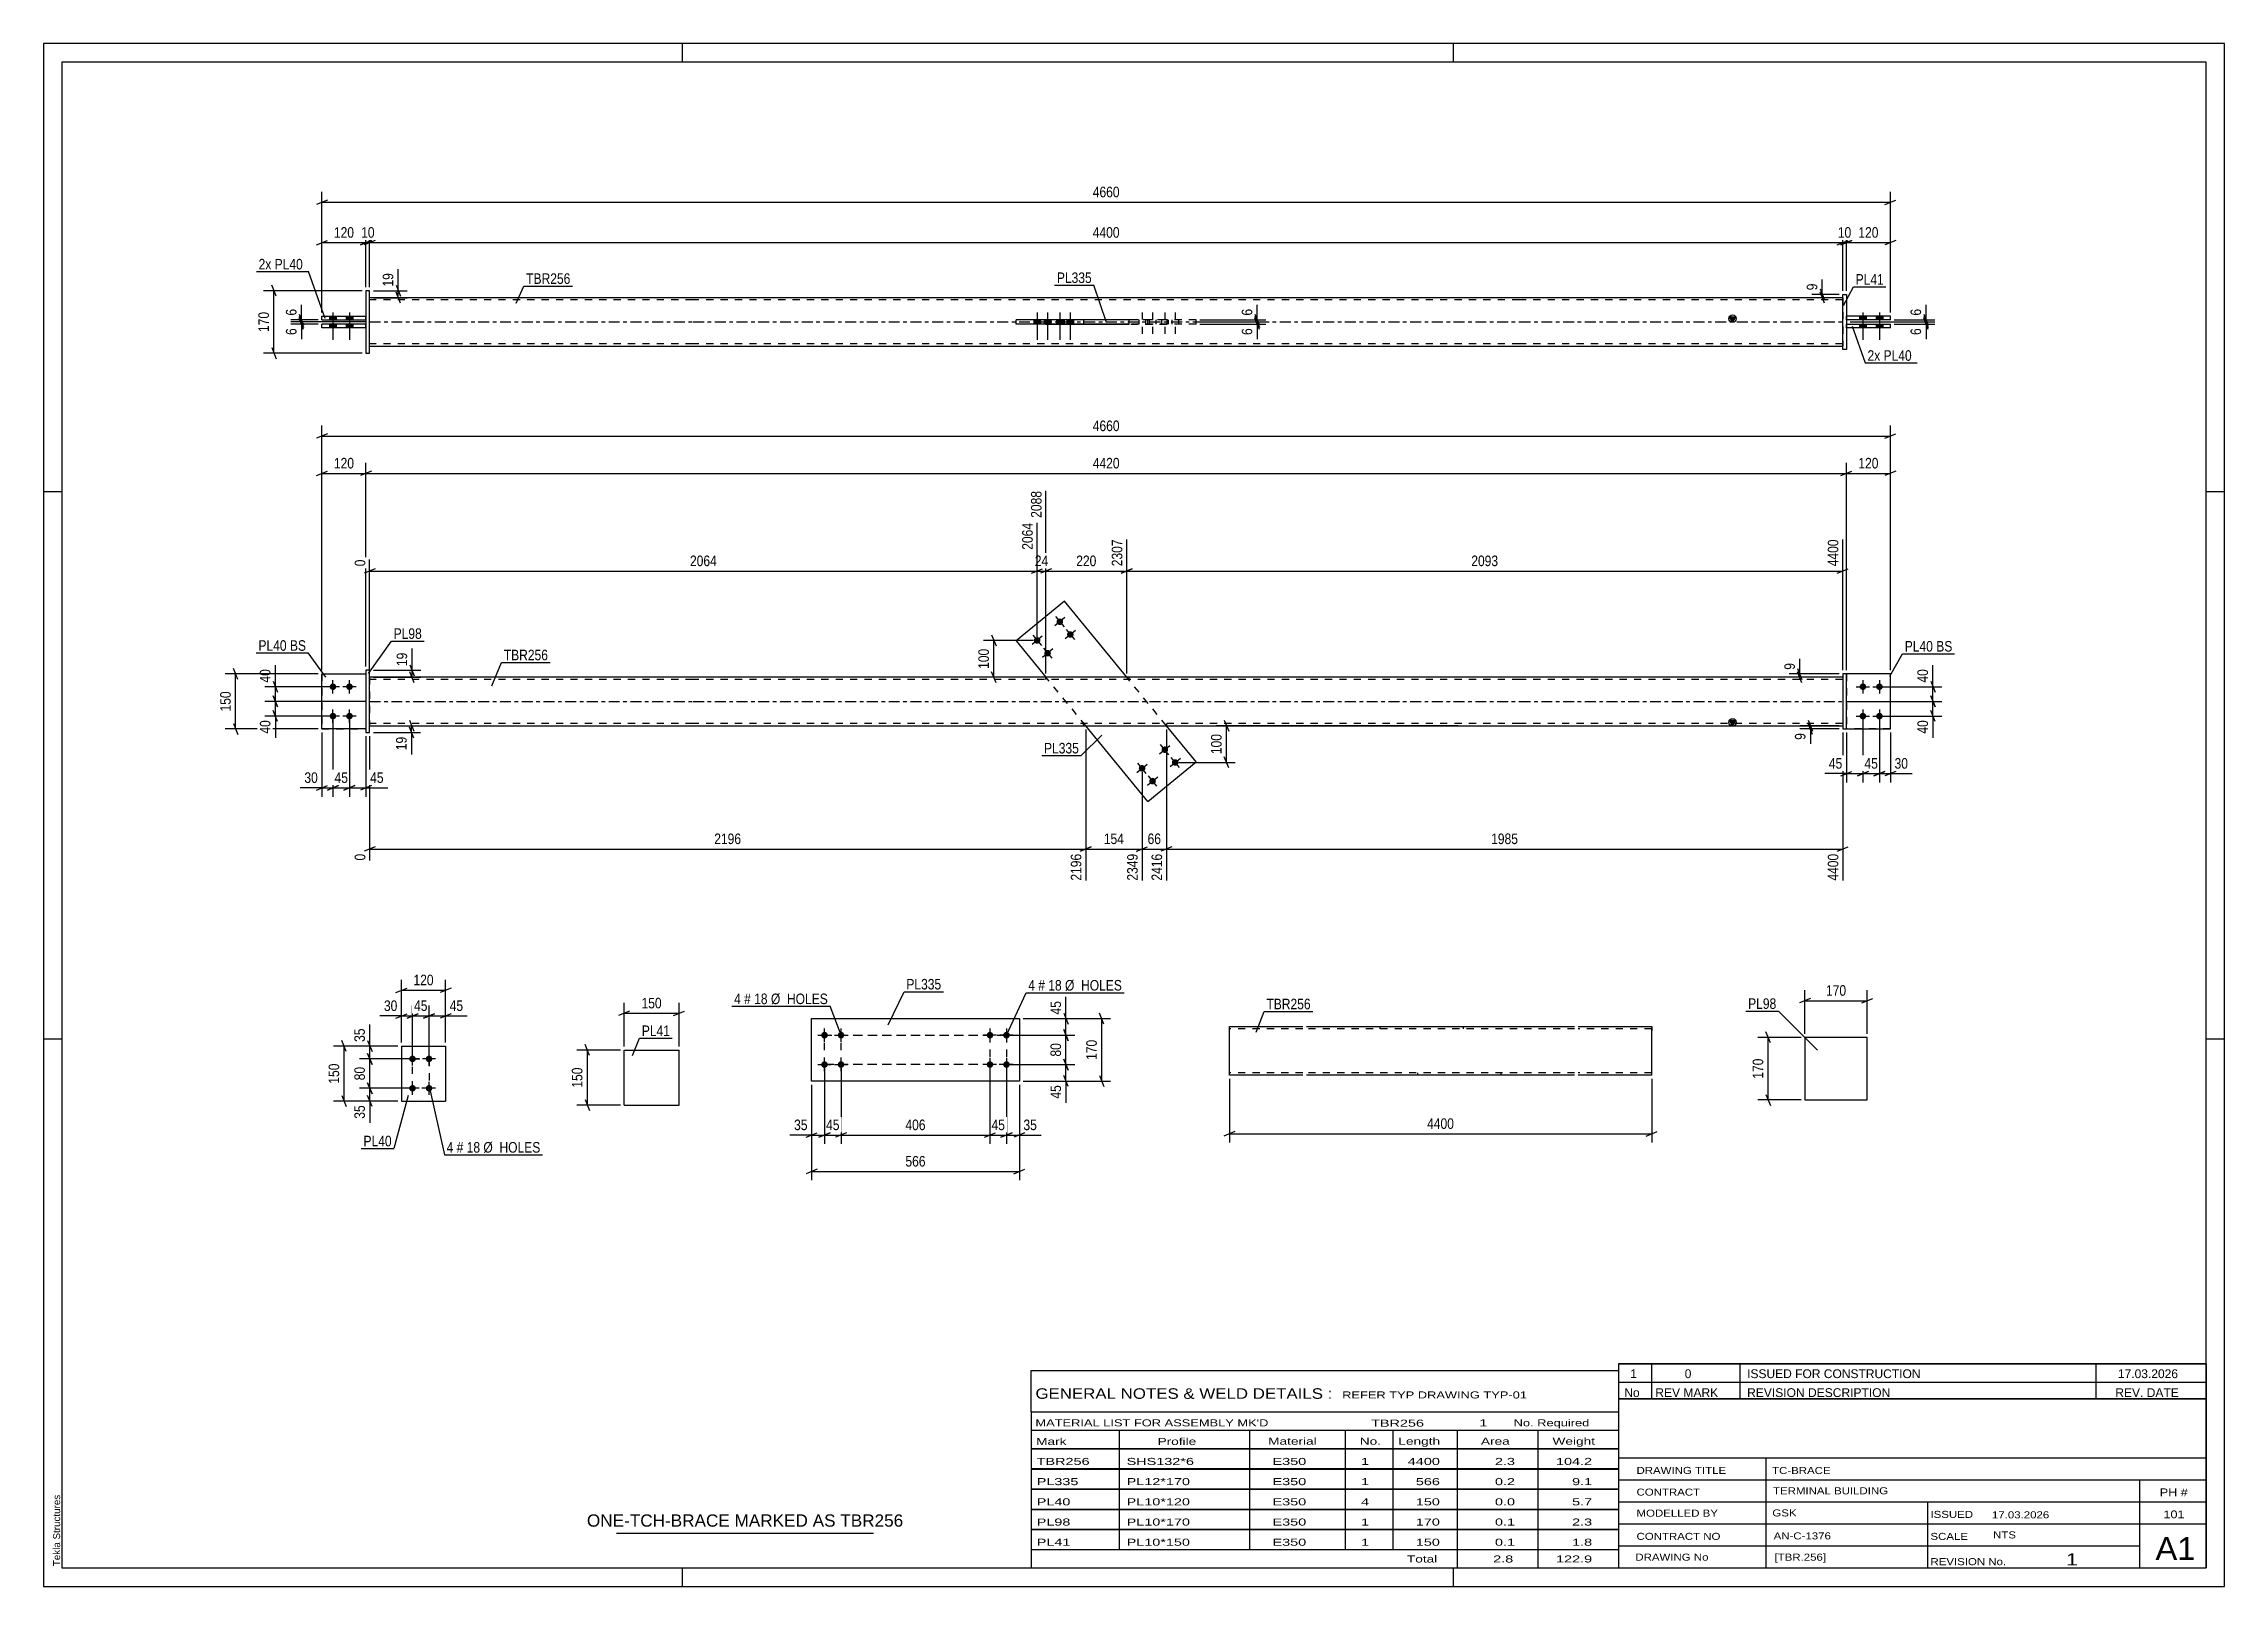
# Model space of a CAD drawing. Header units: millimetres. Extents: x 0 to 594, y 0 to 420.
import ezdxf

# ---------------------------------------------------------------- set-up
doc = ezdxf.new("R2010")
doc.units = ezdxf.units.MM
doc.linetypes.add('DXK_LINE_DOT2', pattern=[3.9198, 1.9599, -1.9599])
doc.linetypes.add('DXK_LINE_DOT3', pattern=[5.9187, 2.979, -0.9799, 0.9799, -0.9799])
doc.styles.add('Arial', font='ARIAL.TTF', dxfattribs={"height": 0.2})
doc.styles.add('Arial Narrow', font='ARIALN.TTF', dxfattribs={"height": 0.2})

# ---------------------------------------------------------------- blocks, each defined once
blk = doc.blocks.new('Unknown-580874901-1129')
at = {"color": 5, "linetype": 'Continuous'}
for p, q in [((594, 420), (0, 420)), ((0, 420), (0, 0)), ((174, 415), (174, 420)), ((384, 415), (384, 420)), ((594, 0), (594, 420)), ((589, 415), (5, 415)), ((5, 415), (5, 5)), ((589, 5), (589, 415)), ((5, 298), (0, 298)), ((594, 298), (589, 298)), ((5, 149), (0, 149)), ((594, 149), (589, 149)), ((0, 0), (594, 0)), ((5, 5), (589, 5)), ((174, 0), (174, 5)), ((384, 0), (384, 5))]:
    blk.add_line(p, q, dxfattribs=at)
at = {"color": 174, "linetype": 'Continuous', "style": 'Arial'}
blk.add_text('Tekla Structures', height=1.9102, rotation=90, dxfattribs=at).set_placement((4.5, 5.5))
blk = doc.blocks.new('Bolt-580874901-3665 - 3663')
at = {"linetype": 'Continuous'}
for points in [[(257.77, 149.16, -1), (257.77, 150.96, -1)], [(262.27, 149.16, -1), (262.27, 150.96, -1)], [(257.77, 141.16, -1), (257.77, 142.96, -1)], [(262.27, 141.16, -1), (262.27, 142.96, -1)]]:
    blk.add_hatch(color=1, dxfattribs=at).paths.add_polyline_path(points)
at = {"color": 1, "linetype": 'Continuous'}
for p, q in [((259.57, 150.06), (255.97, 150.06)), ((257.77, 151.86), (257.77, 148.26)), ((264.07, 150.06), (260.47, 150.06)), ((262.27, 151.86), (262.27, 148.26)), ((257.77, 143.86), (257.77, 140.26)), ((262.27, 143.86), (262.27, 140.26)), ((259.57, 142.06), (255.97, 142.06)), ((264.07, 142.06), (260.47, 142.06))]:
    blk.add_line(p, q, dxfattribs=at)
blk = doc.blocks.new('Part-580874901-3664 - 3663')
at = {"color": 2, "linetype": 'Continuous'}
for p, q in [((209.2, 154.56), (265.77, 154.56)), ((209.2, 137.56), (209.2, 154.56)), ((265.77, 154.56), (265.77, 137.56)), ((265.77, 137.56), (209.2, 137.56))]:
    blk.add_line(p, q, dxfattribs=at)
blk = doc.blocks.new('Bolt-580874901-3666 - 3663')
at = {"linetype": 'Continuous'}
for points in [[(212.7, 150.96, -1), (212.7, 149.16, -1)], [(217.2, 150.96, -1), (217.2, 149.16, -1)], [(212.7, 142.96, -1), (212.7, 141.16, -1)], [(217.2, 142.96, -1), (217.2, 141.16, -1)]]:
    blk.add_hatch(color=1, dxfattribs=at).paths.add_polyline_path(points)
at = {"color": 1, "linetype": 'Continuous'}
for p, q in [((210.9, 150.06), (214.5, 150.06)), ((212.7, 148.26), (212.7, 151.86)), ((215.4, 150.06), (219, 150.06)), ((217.2, 148.26), (217.2, 151.86)), ((212.7, 140.26), (212.7, 143.86)), ((217.2, 140.26), (217.2, 143.86)), ((210.9, 142.06), (214.5, 142.06)), ((215.4, 142.06), (219, 142.06))]:
    blk.add_line(p, q, dxfattribs=at)
blk = doc.blocks.new('Part-580874901-1555 - 1539')
at = {"color": 2, "linetype": 'Continuous'}
for p, q in [((97.48, 147.1), (97.48, 132.1)), ((97.48, 147.1), (109.48, 147.1)), ((109.48, 147.1), (109.48, 132.1)), ((97.48, 132.1), (109.48, 132.1))]:
    blk.add_line(p, q, dxfattribs=at)
blk = doc.blocks.new('Bolt-580874901-1560 - 1539')
at = {"linetype": 'Continuous'}
for points in [[(100.48, 142.7, -1), (100.48, 144.5, -1)], [(104.98, 142.7, -1), (104.98, 144.5, -1)], [(100.48, 134.7, -1), (100.48, 136.5, -1)], [(104.98, 134.7, -1), (104.98, 136.5, -1)]]:
    blk.add_hatch(color=1, dxfattribs=at).paths.add_polyline_path(points)
at = {"color": 1, "linetype": 'Continuous'}
for p, q in [((102.28, 143.6), (98.68, 143.6)), ((100.48, 141.8), (100.48, 145.4)), ((106.78, 143.6), (103.18, 143.6)), ((104.98, 141.8), (104.98, 145.4)), ((100.48, 133.8), (100.48, 137.4)), ((104.98, 133.8), (104.98, 137.4)), ((102.28, 135.6), (98.68, 135.6)), ((106.78, 135.6), (103.18, 135.6))]:
    blk.add_line(p, q, dxfattribs=at)
blk = doc.blocks.new('Part-580874901-1922 - 1901')
at = {"color": 7, "linetype": 'DXK_LINE_DOT2'}
for p, q in [((503.04, 248.42), (491.04, 248.42)), ((491.04, 233.42), (491.04, 248.42)), ((503.04, 233.42), (503.04, 248.42)), ((503.04, 233.42), (491.04, 233.42))]:
    blk.add_line(p, q, dxfattribs=at)
blk = doc.blocks.new('Part-580874901-1923 - 1901')
at = {"color": 2, "linetype": 'Continuous'}
for p, q in [((491.04, 248.42), (490.04, 248.42)), ((490.04, 248.42), (490.04, 233.42)), ((491.04, 233.42), (491.04, 248.42)), ((490.04, 233.42), (491.04, 233.42))]:
    blk.add_line(p, q, dxfattribs=at)
blk = doc.blocks.new('Part-580874901-1928 - 1901')
at = {"color": 2, "linetype": 'Continuous'}
for p, q in [((75.81, 233.42), (75.81, 248.42)), ((75.81, 248.42), (87.81, 248.42)), ((87.81, 233.42), (75.81, 233.42))]:
    blk.add_line(p, q, dxfattribs=at)
at = {"color": 7, "linetype": 'DXK_LINE_DOT2'}
blk.add_line((87.81, 248.42), (87.81, 233.42), dxfattribs=at)
blk = doc.blocks.new('Part-580874901-1912 - 1901')
at = {"linetype": 'Continuous'}
blk.add_hatch(color=2, dxfattribs=at).paths.add_polyline_path([(460.04, 234.32), (459.24, 235.72), (460.84, 235.72)])
at = {"color": 2, "linetype": 'Continuous'}
for p, q in [((176.81, 247.52), (88.81, 247.52)), ((401.94, 247.52), (176.91, 247.52)), ((490.04, 247.52), (402.04, 247.52)), ((88.81, 234.32), (176.81, 234.32)), ((176.91, 234.32), (401.94, 234.32)), ((402.04, 234.32), (490.04, 234.32)), ((460.04, 234.32), (459.24, 235.72)), ((459.24, 235.72), (460.84, 235.72)), ((460.84, 235.72), (460.04, 234.32))]:
    blk.add_line(p, q, dxfattribs=at)
at = {"color": 7, "linetype": 'DXK_LINE_DOT2'}
for p, q in [((88.81, 247.52), (88.81, 234.32)), ((176.81, 246.92), (88.81, 246.92)), ((401.94, 246.92), (176.91, 246.92)), ((272.91, 247.52), (272.91, 246.92)), ((295.6, 247.52), (295.6, 246.92)), ((490.04, 246.92), (402.04, 246.92)), ((490.04, 247.52), (490.04, 234.32)), ((176.81, 234.92), (88.81, 234.92)), ((401.94, 234.92), (176.91, 234.92)), ((283.25, 234.32), (283.25, 234.92)), ((305.94, 234.32), (305.94, 234.92)), ((490.04, 234.92), (402.04, 234.92))]:
    blk.add_line(p, q, dxfattribs=at)
at = {"color": 7, "linetype": 'DXK_LINE_DOT3'}
for p, q in [((88.81, 240.92), (176.81, 240.92)), ((176.91, 240.92), (401.94, 240.92)), ((402.04, 240.92), (490.04, 240.92))]:
    blk.add_line(p, q, dxfattribs=at)
at = {"color": 2, "linetype": 'Continuous'}
blk.add_circle((460.04, 235.22), 1, dxfattribs=at)
blk = doc.blocks.new('Part-580874901-1933 - 1901')
at = {"color": 7, "linetype": 'DXK_LINE_DOT2'}
for p, q in [((75.81, 248.42), (75.81, 233.42)), ((75.81, 248.42), (87.81, 248.42)), ((87.81, 248.42), (87.81, 233.42)), ((75.81, 233.42), (87.81, 233.42))]:
    blk.add_line(p, q, dxfattribs=at)
blk = doc.blocks.new('Part-580874901-1917 - 1901')
at = {"color": 2, "linetype": 'Continuous'}
for p, q in [((503.04, 248.42), (491.04, 248.42)), ((503.04, 233.42), (503.04, 248.42)), ((491.04, 233.42), (503.04, 233.42))]:
    blk.add_line(p, q, dxfattribs=at)
at = {"color": 7, "linetype": 'DXK_LINE_DOT2'}
blk.add_line((491.04, 248.42), (491.04, 233.42), dxfattribs=at)
blk = doc.blocks.new('Part-580874901-1938 - 1901')
at = {"color": 2, "linetype": 'Continuous'}
for p, q in [((88.81, 249.42), (87.81, 249.42)), ((87.81, 249.42), (87.81, 232.42)), ((88.81, 232.42), (88.81, 249.42)), ((87.81, 232.42), (88.81, 232.42))]:
    blk.add_line(p, q, dxfattribs=at)
blk = doc.blocks.new('Part-580874901-1943 - 1901')
at = {"color": 2, "linetype": 'Continuous'}
for p, q in [((278.06, 268.17), (264.91, 257.39)), ((295.01, 247.52), (278.06, 268.17)), ((264.91, 257.39), (273.01, 247.52)), ((300.8, 213.66), (283.85, 234.32)), ((313.94, 224.45), (305.84, 234.32)), ((300.8, 213.66), (313.94, 224.45))]:
    blk.add_line(p, q, dxfattribs=at)
at = {"color": 7, "linetype": 'DXK_LINE_DOT2'}
for p, q in [((283.85, 234.32), (273.01, 247.52)), ((305.84, 234.32), (295.01, 247.52))]:
    blk.add_line(p, q, dxfattribs=at)
blk = doc.blocks.new('Bolt-580874901-1944 - 1901')
at = {"linetype": 'Continuous'}
for points in [[(495.54, 245.82, -1), (495.54, 244.02, -1)], [(500.04, 245.82, -1), (500.04, 244.02, -1)], [(495.54, 237.82, -1), (495.54, 236.02, -1)], [(500.04, 237.82, -1), (500.04, 236.02, -1)]]:
    blk.add_hatch(color=1, dxfattribs=at).paths.add_polyline_path(points)
at = {"color": 1, "linetype": 'Continuous'}
for p, q in [((493.74, 244.92), (497.34, 244.92)), ((495.54, 246.72), (495.54, 243.12)), ((498.24, 244.92), (501.84, 244.92)), ((500.04, 246.72), (500.04, 243.12)), ((495.54, 238.72), (495.54, 235.12)), ((500.04, 238.72), (500.04, 235.12)), ((493.74, 236.92), (497.34, 236.92)), ((498.24, 236.92), (501.84, 236.92))]:
    blk.add_line(p, q, dxfattribs=at)
blk = doc.blocks.new('Bolt-580874901-1945 - 1901')
at = {"linetype": 'Continuous'}
for points in [[(78.81, 244.02, -1), (78.81, 245.82, -1)], [(83.31, 244.02, -1), (83.31, 245.82, -1)], [(78.81, 236.02, -1), (78.81, 237.82, -1)], [(83.31, 236.02, -1), (83.31, 237.82, -1)]]:
    blk.add_hatch(color=1, dxfattribs=at).paths.add_polyline_path(points)
at = {"color": 1, "linetype": 'Continuous'}
for p, q in [((80.61, 244.92), (77.01, 244.92)), ((78.81, 243.12), (78.81, 246.72)), ((85.11, 244.92), (81.51, 244.92)), ((83.31, 243.12), (83.31, 246.72)), ((78.81, 235.12), (78.81, 238.72)), ((83.31, 235.12), (83.31, 238.72)), ((80.61, 236.92), (77.01, 236.92)), ((85.11, 236.92), (81.51, 236.92))]:
    blk.add_line(p, q, dxfattribs=at)
blk = doc.blocks.new('Bolt-580874901-1946 - 1901')
at = {"linetype": 'Continuous'}
for points in [[(277.49, 263.18, -1), (276.1, 262.04, -1)], [(271.31, 258.11, -1), (269.92, 256.96, -1)], [(280.35, 259.7, -1), (278.96, 258.56, -1)], [(274.16, 254.63, -1), (272.77, 253.49, -1)]]:
    blk.add_hatch(color=1, dxfattribs=at).paths.add_polyline_path(points)
at = {"color": 1, "linetype": 'Continuous'}
for p, q in [((278.19, 263.75), (275.41, 261.47)), ((275.66, 264), (277.94, 261.22)), ((272, 258.68), (269.22, 256.39)), ((269.47, 258.93), (271.76, 256.14)), ((272.33, 255.45), (274.61, 252.67)), ((281.04, 260.27), (278.26, 257.99)), ((278.51, 260.52), (280.79, 257.74)), ((274.86, 255.2), (272.08, 252.91))]:
    blk.add_line(p, q, dxfattribs=at)
blk = doc.blocks.new('Bolt-580874901-1947 - 1901')
at = {"linetype": 'Continuous'}
for points in [[(304.69, 227.21, -1), (306.08, 228.35, -1)], [(298.5, 222.13, -1), (299.9, 223.27, -1)], [(301.36, 218.65, -1), (302.75, 219.8, -1)], [(307.54, 223.73, -1), (308.93, 224.87, -1)]]:
    blk.add_hatch(color=1, dxfattribs=at).paths.add_polyline_path(points)
at = {"color": 1, "linetype": 'Continuous'}
for p, q in [((303.99, 226.64), (306.77, 228.92)), ((306.53, 226.39), (304.24, 229.17)), ((297.81, 221.56), (300.59, 223.84)), ((300.34, 221.31), (298.06, 224.09)), ((300.66, 218.08), (303.45, 220.37)), ((303.2, 217.83), (300.91, 220.62)), ((306.85, 223.16), (309.63, 225.44)), ((309.38, 222.91), (307.1, 225.69))]:
    blk.add_line(p, q, dxfattribs=at)
blk = doc.blocks.new('Part-580874901-2347 - 2328')
at = {"color": 2, "linetype": 'Continuous'}
for p, q in [((75.81, 342.63), (75.81, 343.63)), ((87.81, 343.63), (75.81, 343.63)), ((87.81, 342.63), (75.81, 342.63))]:
    blk.add_line(p, q, dxfattribs=at)
at = {"color": 7, "linetype": 'DXK_LINE_DOT2'}
blk.add_line((87.81, 342.63), (87.81, 343.63), dxfattribs=at)
blk = doc.blocks.new('Bolt-580874901-2331 - 2328')
at = {"linetype": 'Continuous'}
for points in [[(77.91, 344.83), (79.71, 344.83), (79.71, 345.83), (77.91, 345.83)], [(77.91, 344.83), (79.71, 344.83), (79.71, 345.83), (77.91, 345.83)], [(82.41, 344.83), (84.21, 344.83), (84.21, 345.83), (82.41, 345.83)], [(82.41, 344.83), (84.21, 344.83), (84.21, 345.83), (82.41, 345.83)], [(77.91, 342.63), (79.71, 342.63), (79.71, 343.63), (77.91, 343.63)], [(77.91, 342.63), (79.71, 342.63), (79.71, 343.63), (77.91, 343.63)], [(82.41, 342.63), (84.21, 342.63), (84.21, 343.63), (82.41, 343.63)], [(82.41, 342.63), (84.21, 342.63), (84.21, 343.63), (82.41, 343.63)]]:
    blk.add_hatch(color=1, dxfattribs=at).paths.add_polyline_path(points)
at = {"color": 1, "linetype": 'Continuous'}
for p, q in [((77.91, 345.83), (77.91, 344.83)), ((77.91, 345.83), (77.91, 344.83)), ((78.81, 346.83), (78.81, 339.33)), ((78.81, 346.83), (78.81, 339.33)), ((79.71, 345.83), (79.71, 344.83)), ((79.71, 345.83), (79.71, 344.83)), ((82.41, 345.83), (82.41, 344.83)), ((82.41, 345.83), (82.41, 344.83)), ((83.31, 346.83), (83.31, 339.33)), ((83.31, 346.83), (83.31, 339.33)), ((84.21, 345.83), (84.21, 344.83)), ((84.21, 345.83), (84.21, 344.83)), ((77.91, 343.63), (77.91, 342.63)), ((77.91, 343.63), (77.91, 342.63)), ((79.71, 343.63), (79.71, 342.63)), ((79.71, 343.63), (79.71, 342.63)), ((82.41, 343.63), (82.41, 342.63)), ((82.41, 343.63), (82.41, 342.63)), ((84.21, 343.63), (84.21, 342.63)), ((84.21, 343.63), (84.21, 342.63))]:
    blk.add_line(p, q, dxfattribs=at)
blk = doc.blocks.new('Bolt-580874901-2330 - 2328')
at = {"linetype": 'Continuous'}
for points in [[(496.44, 345.83), (494.64, 345.83), (494.64, 344.83), (496.44, 344.83)], [(496.44, 345.83), (494.64, 345.83), (494.64, 344.83), (496.44, 344.83)], [(500.94, 345.83), (499.14, 345.83), (499.14, 344.83), (500.94, 344.83)], [(500.94, 345.83), (499.14, 345.83), (499.14, 344.83), (500.94, 344.83)], [(496.44, 343.63), (494.64, 343.63), (494.64, 342.63), (496.44, 342.63)], [(496.44, 343.63), (494.64, 343.63), (494.64, 342.63), (496.44, 342.63)], [(500.94, 343.63), (499.14, 343.63), (499.14, 342.63), (500.94, 342.63)], [(500.94, 343.63), (499.14, 343.63), (499.14, 342.63), (500.94, 342.63)]]:
    blk.add_hatch(color=1, dxfattribs=at).paths.add_polyline_path(points)
at = {"color": 1, "linetype": 'Continuous'}
for p, q in [((494.64, 345.83), (494.64, 344.83)), ((494.64, 345.83), (494.64, 344.83)), ((495.54, 346.83), (495.54, 339.33)), ((495.54, 346.83), (495.54, 339.33)), ((496.44, 345.83), (496.44, 344.83)), ((496.44, 345.83), (496.44, 344.83)), ((499.14, 345.83), (499.14, 344.83)), ((499.14, 345.83), (499.14, 344.83)), ((500.04, 346.83), (500.04, 339.33)), ((500.04, 346.83), (500.04, 339.33)), ((500.94, 345.83), (500.94, 344.83)), ((500.94, 345.83), (500.94, 344.83)), ((494.64, 343.63), (494.64, 342.63)), ((494.64, 343.63), (494.64, 342.63)), ((496.44, 343.63), (496.44, 342.63)), ((496.44, 343.63), (496.44, 342.63)), ((499.14, 343.63), (499.14, 342.63)), ((499.14, 343.63), (499.14, 342.63)), ((500.94, 343.63), (500.94, 342.63)), ((500.94, 343.63), (500.94, 342.63))]:
    blk.add_line(p, q, dxfattribs=at)
blk = doc.blocks.new('Part-580874901-2336 - 2328')
at = {"color": 2, "linetype": 'Continuous'}
for p, q in [((264.91, 343.63), (264.91, 344.83)), ((295.6, 344.83), (264.91, 344.83)), ((278.06, 343.63), (278.06, 344.83)), ((295.6, 343.63), (264.91, 343.63))]:
    blk.add_line(p, q, dxfattribs=at)
at = {"color": 7, "linetype": 'DXK_LINE_DOT2'}
for p, q in [((313.94, 344.83), (295.6, 344.83)), ((300.8, 343.63), (300.8, 344.83)), ((313.94, 343.63), (313.94, 344.83)), ((313.94, 343.63), (295.6, 343.63))]:
    blk.add_line(p, q, dxfattribs=at)
blk = doc.blocks.new('Part-580874901-2337 - 2328')
at = {"color": 2, "linetype": 'Continuous'}
for p, q in [((88.81, 352.73), (87.81, 352.73)), ((87.81, 352.73), (87.81, 335.73)), ((88.81, 335.73), (88.81, 352.73)), ((87.81, 335.73), (88.81, 335.73))]:
    blk.add_line(p, q, dxfattribs=at)
blk = doc.blocks.new('Part-580874901-2342 - 2328')
at = {"color": 2, "linetype": 'Continuous'}
for p, q in [((75.81, 344.83), (75.81, 345.83)), ((75.81, 345.83), (87.81, 345.83)), ((75.81, 344.83), (87.81, 344.83))]:
    blk.add_line(p, q, dxfattribs=at)
at = {"color": 7, "linetype": 'DXK_LINE_DOT2'}
blk.add_line((87.81, 344.83), (87.81, 345.83), dxfattribs=at)
blk = doc.blocks.new('Part-580874901-2352 - 2328')
at = {"color": 2, "linetype": 'Continuous'}
for p, q in [((490.04, 336.73), (490.04, 351.73)), ((490.04, 351.73), (491.04, 351.73)), ((491.04, 351.73), (491.04, 336.73)), ((491.04, 336.73), (490.04, 336.73))]:
    blk.add_line(p, q, dxfattribs=at)
blk = doc.blocks.new('Part-580874901-2357 - 2328')
at = {"color": 2, "linetype": 'Continuous'}
for p, q in [((503.04, 345.83), (491.04, 345.83)), ((491.04, 344.83), (491.04, 345.83)), ((503.04, 344.83), (491.04, 344.83)), ((503.04, 344.83), (503.04, 345.83))]:
    blk.add_line(p, q, dxfattribs=at)
blk = doc.blocks.new('Part-580874901-2362 - 2328')
at = {"color": 2, "linetype": 'Continuous'}
for p, q in [((491.04, 342.63), (491.04, 343.63)), ((491.04, 343.63), (503.04, 343.63)), ((503.04, 342.63), (491.04, 342.63)), ((503.04, 342.63), (503.04, 343.63))]:
    blk.add_line(p, q, dxfattribs=at)
blk = doc.blocks.new('Part-580874901-2367 - 2328')
at = {"linetype": 'Continuous'}
blk.add_hatch(color=2, dxfattribs=at).paths.add_polyline_path([(460.04, 344.23), (459.24, 345.63), (460.84, 345.63)])
at = {"color": 2, "linetype": 'Continuous'}
for p, q in [((176.81, 350.83), (88.81, 350.83)), ((401.94, 350.83), (176.91, 350.83)), ((490.04, 350.83), (402.04, 350.83)), ((272.91, 344.93), (272.91, 344.83)), ((272.91, 344.93), (295.6, 344.93)), ((283.25, 344.93), (283.25, 344.83)), ((295.6, 344.93), (295.6, 343.53)), ((460.04, 344.23), (459.24, 345.63)), ((459.24, 345.63), (460.84, 345.63)), ((460.84, 345.63), (460.04, 344.23)), ((272.91, 343.53), (272.91, 343.63)), ((295.6, 343.53), (272.91, 343.53)), ((283.25, 343.53), (283.25, 343.63)), ((88.81, 337.63), (176.81, 337.63)), ((176.91, 337.63), (401.94, 337.63)), ((402.04, 337.63), (490.04, 337.63))]:
    blk.add_line(p, q, dxfattribs=at)
at = {"color": 7, "linetype": 'DXK_LINE_DOT2'}
for p, q in [((88.81, 337.63), (88.81, 350.83)), ((490.04, 350.83), (490.04, 337.63)), ((176.81, 350.23), (88.81, 350.23)), ((401.94, 350.23), (176.91, 350.23)), ((272.91, 344.83), (272.91, 343.53)), ((283.25, 344.83), (283.25, 343.53)), ((295.6, 344.93), (305.94, 344.93)), ((305.94, 344.93), (305.94, 343.53)), ((490.04, 350.23), (402.04, 350.23)), ((305.94, 343.53), (295.6, 343.53)), ((176.81, 338.23), (88.81, 338.23)), ((401.94, 338.23), (176.91, 338.23)), ((490.04, 338.23), (402.04, 338.23))]:
    blk.add_line(p, q, dxfattribs=at)
at = {"color": 7, "linetype": 'DXK_LINE_DOT3'}
for p, q in [((88.81, 344.23), (176.81, 344.23)), ((176.91, 344.23), (401.94, 344.23)), ((402.04, 344.23), (490.04, 344.23))]:
    blk.add_line(p, q, dxfattribs=at)
at = {"color": 2, "linetype": 'Continuous'}
blk.add_circle((460.04, 345.13), 1, dxfattribs=at)
blk = doc.blocks.new('Bolt-580874901-2373 - 2328')
at = {"linetype": 'Continuous'}
for points in [[(271.51, 344.83), (269.71, 344.83), (269.71, 343.63), (271.51, 343.63)], [(274.37, 344.83), (272.57, 344.83), (272.57, 343.63), (274.37, 343.63)], [(277.7, 344.83), (275.9, 344.83), (275.9, 343.63), (277.7, 343.63)], [(280.55, 344.83), (278.75, 344.83), (278.75, 343.63), (280.55, 343.63)]]:
    blk.add_hatch(color=1, dxfattribs=at).paths.add_polyline_path(points)
at = {"color": 1, "linetype": 'Continuous'}
for p, q in [((269.71, 344.83), (269.71, 343.63)), ((270.61, 346.83), (270.61, 339.33)), ((271.51, 344.83), (271.51, 343.63)), ((272.57, 344.83), (272.57, 343.63)), ((273.47, 346.83), (273.47, 339.33)), ((274.37, 344.83), (274.37, 343.63)), ((275.9, 344.83), (275.9, 343.63)), ((276.8, 346.83), (276.8, 339.33)), ((277.7, 344.83), (277.7, 343.63)), ((278.75, 344.83), (278.75, 343.63)), ((279.65, 346.83), (279.65, 339.33)), ((280.55, 344.83), (280.55, 343.63))]:
    blk.add_line(p, q, dxfattribs=at)
blk = doc.blocks.new('Bolt-580874901-2374 - 2328')
at = {"color": 1, "linetype": 'DXK_LINE_DOT2'}
for p, q in [((298.3, 344.83), (298.3, 343.63)), ((299.2, 346.83), (299.2, 339.33)), ((300.1, 344.83), (300.1, 343.63)), ((301.15, 344.83), (301.15, 343.63)), ((302.05, 346.83), (302.05, 339.33)), ((302.95, 344.83), (302.95, 343.63)), ((304.48, 344.83), (304.48, 343.63)), ((305.38, 346.83), (305.38, 339.33)), ((306.28, 344.83), (306.28, 343.63)), ((307.34, 344.83), (307.34, 343.63)), ((308.24, 346.83), (308.24, 339.33)), ((309.14, 344.83), (309.14, 343.63))]:
    blk.add_line(p, q, dxfattribs=at)
blk = doc.blocks.new('Part-580874901-4662 - 4661')
at = {"color": 2, "linetype": 'Continuous'}
for p, q in [((496.73, 149.45), (479.73, 149.45)), ((479.73, 149.45), (479.73, 132.45)), ((496.73, 132.45), (496.73, 149.45)), ((479.73, 132.45), (496.73, 132.45))]:
    blk.add_line(p, q, dxfattribs=at)
blk = doc.blocks.new('Part-580874901-1515 - 1499')
at = {"color": 2, "linetype": 'Continuous'}
for p, q in [((158.1, 131.01), (158.1, 146.01)), ((158.1, 146.01), (173.1, 146.01)), ((173.1, 131.01), (173.1, 146.01)), ((158.1, 131.01), (173.1, 131.01))]:
    blk.add_line(p, q, dxfattribs=at)
blk = doc.blocks.new('Part-580874901-1478 - 1462')
at = {"color": 2, "linetype": 'Continuous'}
for p, q in [((322.99, 139.3), (322.99, 152.4)), ((322.99, 152.4), (342.99, 152.4)), ((343.99, 152.4), (417.01, 152.4)), ((418.01, 152.4), (438.01, 152.4)), ((438.01, 152.4), (438.01, 152.31)), ((438.01, 152.31), (438.01, 151.2)), ((438.01, 139.2), (438.01, 151.2)), ((322.99, 139.2), (322.99, 139.3)), ((342.99, 139.2), (322.99, 139.2)), ((417.01, 139.2), (343.99, 139.2)), ((438.01, 139.2), (418.01, 139.2))]:
    blk.add_line(p, q, dxfattribs=at)
at = {"color": 7, "linetype": 'DXK_LINE_DOT2'}
for p, q in [((342.99, 151.8), (322.99, 151.8)), ((417.01, 151.8), (343.99, 151.8)), ((363.99, 152.4), (363.99, 151.8)), ((386.67, 152.4), (386.67, 151.8)), ((438.01, 151.8), (418.01, 151.8)), ((438.01, 151.2), (438.01, 152.05)), ((322.99, 139.8), (322.99, 139.85)), ((342.99, 139.8), (322.99, 139.8)), ((417.01, 139.8), (343.99, 139.8)), ((374.33, 139.2), (374.33, 139.8)), ((397.01, 139.2), (397.01, 139.8)), ((438.01, 139.8), (418.01, 139.8)), ((438.01, 139.8), (438.01, 139.85))]:
    blk.add_line(p, q, dxfattribs=at)
blk = doc.blocks.new('Rectangle-580874901-3837 - 3663')
at = {"color": 1, "linetype": 'DXK_LINE_DOT2'}
blk.add_lwpolyline([(212.7, 150.06), (262.27, 150.06), (262.27, 142.06), (212.7, 142.06), (212.7, 150.06)], close=True, dxfattribs=at)
blk = doc.blocks.new('Rectangle-580874901-1669 - 1539')
at = {"color": 1, "linetype": 'DXK_LINE_DOT2'}
blk.add_lwpolyline([(100.48, 143.6), (104.98, 143.6), (104.98, 135.6), (100.48, 135.6), (100.48, 143.6)], close=True, dxfattribs=at)
blk = doc.blocks.new('Rectangle-580874901-3847 - 3663')
at = {"color": 1, "linetype": 'DXK_LINE_DOT2'}
blk.add_lwpolyline([(217.2, 150.06), (257.76, 150.06), (257.76, 142.06), (217.2, 142.06), (217.2, 150.06)], close=True, dxfattribs=at)
blk = doc.blocks.new('StraightDimension-580874901-3670 - 3663')
at = {"color": 7, "linetype": 'Continuous'}
for p, q in [((262.27, 141.06), (262.27, 120.46)), ((265.77, 136.56), (265.77, 120.46)), ((260.77, 122.26), (263.77, 123.46)), ((262.27, 122.86), (265.77, 122.86)), ((267.27, 123.46), (264.27, 122.26))]:
    blk.add_line(p, q, dxfattribs=at)
at = {"color": 0}
blk.add_wipeout([(271.15, 123.61), (271.15, 127.81), (266.29, 127.81), (266.29, 123.61)], dxfattribs=at)
at = {"color": 7, "linetype": 'Continuous'}
blk.add_line((265.77, 122.86), (271.67, 122.86), dxfattribs=at)
blk.add_line((265.77, 122.86), (271.67, 122.86), dxfattribs=at)
at = {"color": 3, "style": 'Arial Narrow'}
blk.add_text('35', height=2.863, dxfattribs=at).set_placement((266.89, 124.21))
blk = doc.blocks.new('StraightDimension-580874901-3671 - 3663')
at = {"color": 7, "linetype": 'Continuous'}
for p, q in [((257.76, 141.06), (257.76, 120.46)), ((262.27, 141.06), (262.27, 120.46)), ((256.26, 122.26), (259.26, 123.46)), ((257.76, 122.86), (262.27, 122.86)), ((263.77, 123.46), (260.77, 122.26))]:
    blk.add_line(p, q, dxfattribs=at)
at = {"color": 0}
blk.add_wipeout([(262.44, 123.61), (262.44, 127.81), (257.59, 127.81), (257.59, 123.61)], dxfattribs=at)
at = {"color": 3, "style": 'Arial Narrow'}
blk.add_text('45', height=2.863, dxfattribs=at).set_placement((258.19, 124.21))
blk = doc.blocks.new('StraightDimension-580874901-3672 - 3663')
at = {"color": 7, "linetype": 'Continuous'}
for p, q in [((217.2, 141.06), (217.2, 120.46)), ((257.76, 141.06), (257.76, 120.46)), ((218.7, 123.46), (215.7, 122.26)), ((217.2, 122.86), (257.76, 122.86)), ((256.26, 122.26), (259.26, 123.46))]:
    blk.add_line(p, q, dxfattribs=at)
at = {"color": 0}
blk.add_wipeout([(240.83, 123.61), (240.83, 127.81), (234.14, 127.81), (234.14, 123.61)], dxfattribs=at)
at = {"color": 3, "style": 'Arial Narrow'}
blk.add_text('406', height=2.863, dxfattribs=at).set_placement((234.74, 124.21))
blk = doc.blocks.new('StraightDimension-580874901-3673 - 3663')
at = {"color": 7, "linetype": 'Continuous'}
for p, q in [((212.7, 141.06), (212.7, 120.46)), ((217.2, 141.06), (217.2, 120.46)), ((211.2, 122.26), (214.2, 123.46)), ((212.7, 122.86), (217.2, 122.86)), ((218.7, 123.46), (215.7, 122.26))]:
    blk.add_line(p, q, dxfattribs=at)
at = {"color": 0}
blk.add_wipeout([(217.38, 123.61), (217.38, 127.81), (212.53, 127.81), (212.53, 123.61)], dxfattribs=at)
at = {"color": 3, "style": 'Arial Narrow'}
blk.add_text('45', height=2.863, dxfattribs=at).set_placement((213.13, 124.21))
blk = doc.blocks.new('StraightDimension-580874901-3674 - 3663')
at = {"color": 7, "linetype": 'Continuous'}
for p, q in [((212.7, 141.06), (212.7, 120.46)), ((209.2, 136.56), (209.2, 120.46)), ((207.7, 122.26), (210.7, 123.46)), ((209.2, 122.86), (212.7, 122.86)), ((214.2, 123.46), (211.2, 122.26))]:
    blk.add_line(p, q, dxfattribs=at)
at = {"color": 0}
blk.add_wipeout([(208.68, 123.61), (208.68, 127.81), (203.82, 127.81), (203.82, 123.61)], dxfattribs=at)
at = {"color": 7, "linetype": 'Continuous'}
blk.add_line((209.2, 122.86), (203.3, 122.86), dxfattribs=at)
blk.add_line((209.2, 122.86), (203.3, 122.86), dxfattribs=at)
at = {"color": 3, "style": 'Arial Narrow'}
blk.add_text('35', height=2.863, dxfattribs=at).set_placement((204.42, 124.21))
blk = doc.blocks.new('StraightDimension-580874901-3690 - 3663')
at = {"color": 7, "linetype": 'Continuous'}
for p, q in [((209.2, 136.56), (209.2, 110.55)), ((265.77, 136.56), (265.77, 110.55)), ((210.7, 113.55), (207.7, 112.35)), ((209.2, 112.95), (265.77, 112.95)), ((264.27, 112.35), (267.27, 113.55))]:
    blk.add_line(p, q, dxfattribs=at)
at = {"color": 0}
blk.add_wipeout([(240.83, 113.7), (240.83, 117.9), (234.14, 117.9), (234.14, 113.7)], dxfattribs=at)
at = {"color": 3, "style": 'Arial Narrow'}
blk.add_text('566', height=2.863, dxfattribs=at).set_placement((234.74, 114.3))
blk = doc.blocks.new('StraightDimension-580874901-3710 - 3663')
at = {"color": 7, "linetype": 'Continuous'}
for p, q in [((266.77, 154.56), (290.61, 154.56)), ((288.81, 153.06), (287.61, 156.06)), ((288.21, 137.56), (288.21, 154.56)), ((266.77, 137.56), (290.61, 137.56)), ((287.61, 139.06), (288.81, 136.06))]:
    blk.add_line(p, q, dxfattribs=at)
at = {"color": 0}
blk.add_wipeout([(287.46, 149.4), (283.26, 149.4), (283.26, 142.72), (287.46, 142.72)], dxfattribs=at)
at = {"color": 3, "style": 'Arial Narrow'}
blk.add_text('170', height=2.863, rotation=90.00021, dxfattribs=at).set_placement((286.86, 143.32))
blk = doc.blocks.new('StraightDimension-580874901-3815 - 3663')
at = {"color": 7, "linetype": 'Continuous'}
for p, q in [((266.77, 154.56), (280.87, 154.56)), ((277.87, 156.06), (279.07, 153.06)), ((278.47, 150.06), (278.47, 154.56)), ((263.27, 150.06), (280.87, 150.06)), ((279.07, 148.56), (277.87, 151.56))]:
    blk.add_line(p, q, dxfattribs=at)
at = {"color": 0}
blk.add_wipeout([(277.72, 159.94), (273.52, 159.94), (273.52, 155.08), (277.72, 155.08)], dxfattribs=at)
at = {"color": 7, "linetype": 'Continuous'}
blk.add_line((278.47, 154.56), (278.47, 160.46), dxfattribs=at)
blk.add_line((278.47, 154.56), (278.47, 160.46), dxfattribs=at)
at = {"color": 3, "style": 'Arial Narrow'}
blk.add_text('45', height=2.863, rotation=90.00021, dxfattribs=at).set_placement((277.12, 155.68))
blk = doc.blocks.new('StraightDimension-580874901-3816 - 3663')
at = {"color": 7, "linetype": 'Continuous'}
for p, q in [((263.27, 150.06), (280.87, 150.06)), ((277.87, 151.56), (279.07, 148.56)), ((278.47, 142.06), (278.47, 150.06)), ((279.07, 140.56), (277.87, 143.56)), ((263.27, 142.06), (280.87, 142.06))]:
    blk.add_line(p, q, dxfattribs=at)
at = {"color": 0}
blk.add_wipeout([(277.72, 148.49), (273.52, 148.49), (273.52, 143.63), (277.72, 143.63)], dxfattribs=at)
at = {"color": 3, "style": 'Arial Narrow'}
blk.add_text('80', height=2.863, rotation=90.00021, dxfattribs=at).set_placement((277.12, 144.23))
blk = doc.blocks.new('StraightDimension-580874901-3817 - 3663')
at = {"color": 7, "linetype": 'Continuous'}
for p, q in [((277.87, 143.56), (279.07, 140.56)), ((263.27, 142.06), (280.87, 142.06)), ((266.77, 137.56), (280.87, 137.56)), ((279.07, 136.06), (277.87, 139.06)), ((278.47, 137.56), (278.47, 142.06))]:
    blk.add_line(p, q, dxfattribs=at)
at = {"color": 0}
blk.add_wipeout([(277.72, 137.03), (273.52, 137.03), (273.52, 132.18), (277.72, 132.18)], dxfattribs=at)
at = {"color": 7, "linetype": 'Continuous'}
blk.add_line((278.47, 137.56), (278.47, 131.65), dxfattribs=at)
blk.add_line((278.47, 137.56), (278.47, 131.65), dxfattribs=at)
at = {"color": 3, "style": 'Arial Narrow'}
blk.add_text('45', height=2.863, rotation=90.00021, dxfattribs=at).set_placement((277.12, 132.78))
blk = doc.blocks.new('StraightDimension-580874901-1579 - 1539')
at = {"color": 7, "linetype": 'Continuous'}
for p, q in [((95.98, 154.7), (98.98, 155.9)), ((97.48, 148.1), (97.48, 158.15)), ((97.48, 155.3), (100.48, 155.3)), ((101.98, 155.9), (98.98, 154.7)), ((100.48, 144.6), (100.48, 158.15))]:
    blk.add_line(p, q, dxfattribs=at)
at = {"color": 0}
blk.add_wipeout([(96.96, 156.05), (96.96, 160.25), (92.1, 160.25), (92.1, 156.05)], dxfattribs=at)
at = {"color": 7, "linetype": 'Continuous'}
blk.add_line((97.48, 155.3), (91.58, 155.3), dxfattribs=at)
blk.add_line((97.48, 155.3), (91.58, 155.3), dxfattribs=at)
at = {"color": 3, "style": 'Arial Narrow'}
blk.add_text('30', height=2.863, dxfattribs=at).set_placement((92.7, 156.65))
blk = doc.blocks.new('StraightDimension-580874901-1656 - 1539')
at = {"color": 7, "linetype": 'Continuous'}
for p, q in [((88.25, 148.6), (89.45, 145.6)), ((96.48, 147.1), (86, 147.1)), ((99.48, 143.6), (86, 143.6)), ((89.45, 142.1), (88.25, 145.1)), ((88.85, 143.6), (88.85, 147.1))]:
    blk.add_line(p, q, dxfattribs=at)
at = {"color": 0}
blk.add_wipeout([(88.1, 152.48), (83.9, 152.48), (83.9, 147.62), (88.1, 147.62)], dxfattribs=at)
at = {"color": 7, "linetype": 'Continuous'}
blk.add_line((88.85, 147.1), (88.85, 153), dxfattribs=at)
blk.add_line((88.85, 147.1), (88.85, 153), dxfattribs=at)
at = {"color": 3, "style": 'Arial Narrow'}
blk.add_text('35', height=2.863, rotation=90.00021, dxfattribs=at).set_placement((87.5, 148.22))
blk = doc.blocks.new('StraightDimension-580874901-1592 - 1539')
at = {"color": 7, "linetype": 'Continuous'}
for p, q in [((98.98, 154.7), (101.98, 155.9)), ((100.48, 144.6), (100.48, 158.15)), ((100.48, 155.3), (104.98, 155.3)), ((106.48, 155.9), (103.48, 154.7)), ((104.98, 144.6), (104.98, 158.15))]:
    blk.add_line(p, q, dxfattribs=at)
at = {"color": 0}
blk.add_wipeout([(105.16, 156.05), (105.16, 160.25), (100.3, 160.25), (100.3, 156.05)], dxfattribs=at)
at = {"color": 3, "style": 'Arial Narrow'}
blk.add_text('45', height=2.863, dxfattribs=at).set_placement((100.9, 156.65))
blk = doc.blocks.new('StraightDimension-580874901-1562 - 1539')
at = {"color": 7, "linetype": 'Continuous'}
for p, q in [((95.98, 161.7), (98.98, 162.9)), ((97.48, 148.1), (97.48, 165.15)), ((97.48, 162.3), (109.48, 162.3)), ((110.98, 162.9), (107.98, 161.7)), ((109.48, 148.1), (109.48, 165.15))]:
    blk.add_line(p, q, dxfattribs=at)
at = {"color": 0}
blk.add_wipeout([(106.82, 163.05), (106.82, 167.25), (100.14, 167.25), (100.14, 163.05)], dxfattribs=at)
at = {"color": 3, "style": 'Arial Narrow'}
blk.add_text('120', height=2.863, dxfattribs=at).set_placement((100.74, 163.65))
blk = doc.blocks.new('StraightDimension-580874901-1602 - 1539')
at = {"color": 7, "linetype": 'Continuous'}
for p, q in [((103.48, 154.7), (106.48, 155.9)), ((104.98, 144.6), (104.98, 158.15)), ((104.98, 155.3), (109.48, 155.3)), ((110.98, 155.9), (107.98, 154.7)), ((109.48, 148.1), (109.48, 158.15))]:
    blk.add_line(p, q, dxfattribs=at)
at = {"color": 0}
blk.add_wipeout([(114.86, 156.05), (114.86, 160.25), (110.01, 160.25), (110.01, 156.05)], dxfattribs=at)
at = {"color": 7, "linetype": 'Continuous'}
blk.add_line((109.48, 155.3), (115.39, 155.3), dxfattribs=at)
blk.add_line((109.48, 155.3), (115.39, 155.3), dxfattribs=at)
at = {"color": 3, "style": 'Arial Narrow'}
blk.add_text('45', height=2.863, dxfattribs=at).set_placement((110.61, 156.65))
blk = doc.blocks.new('StraightDimension-580874901-1616 - 1539')
at = {"color": 7, "linetype": 'Continuous'}
for p, q in [((82.45, 145.6), (81.25, 148.6)), ((96.48, 147.1), (79, 147.1)), ((81.85, 132.1), (81.85, 147.1)), ((96.48, 132.1), (79, 132.1)), ((81.25, 133.6), (82.45, 130.6))]:
    blk.add_line(p, q, dxfattribs=at)
at = {"color": 0}
blk.add_wipeout([(81.1, 142.94), (76.9, 142.94), (76.9, 136.25), (81.1, 136.25)], dxfattribs=at)
at = {"color": 3, "style": 'Arial Narrow'}
blk.add_text('150', height=2.863, rotation=90.00021, dxfattribs=at).set_placement((80.5, 136.85))
blk = doc.blocks.new('StraightDimension-580874901-1633 - 1539')
at = {"color": 7, "linetype": 'Continuous'}
for p, q in [((88.25, 137.1), (89.45, 134.1)), ((99.48, 135.6), (86, 135.6)), ((96.48, 132.1), (86, 132.1)), ((89.45, 130.6), (88.25, 133.6)), ((88.85, 132.1), (88.85, 135.6))]:
    blk.add_line(p, q, dxfattribs=at)
at = {"color": 0}
blk.add_wipeout([(88.1, 131.57), (83.9, 131.57), (83.9, 126.71), (88.1, 126.71)], dxfattribs=at)
at = {"color": 7, "linetype": 'Continuous'}
blk.add_line((88.85, 132.1), (88.85, 126.19), dxfattribs=at)
blk.add_line((88.85, 132.1), (88.85, 126.19), dxfattribs=at)
at = {"color": 3, "style": 'Arial Narrow'}
blk.add_text('35', height=2.863, rotation=90.00021, dxfattribs=at).set_placement((87.5, 127.31))
blk = doc.blocks.new('StraightDimension-580874901-1646 - 1539')
at = {"color": 7, "linetype": 'Continuous'}
for p, q in [((99.48, 143.6), (86, 143.6)), ((88.25, 145.1), (89.45, 142.1)), ((88.85, 135.6), (88.85, 143.6)), ((89.45, 134.1), (88.25, 137.1)), ((99.48, 135.6), (86, 135.6))]:
    blk.add_line(p, q, dxfattribs=at)
at = {"color": 0}
blk.add_wipeout([(88.1, 142.02), (83.9, 142.02), (83.9, 137.17), (88.1, 137.17)], dxfattribs=at)
at = {"color": 3, "style": 'Arial Narrow'}
blk.add_text('80', height=2.863, rotation=90.00021, dxfattribs=at).set_placement((87.5, 137.77))
blk = doc.blocks.new('StraightDimension-580874901-2155 - 1901')
at = {"color": 7, "linetype": 'Continuous'}
for p, q in [((283.85, 233.32), (283.85, 192.13)), ((299.2, 221.7), (299.2, 192.13)), ((285.35, 201.34), (282.35, 200.14)), ((283.85, 200.74), (299.2, 200.74)), ((297.7, 200.14), (300.7, 201.34))]:
    blk.add_line(p, q, dxfattribs=at)
at = {"color": 0}
blk.add_wipeout([(294.87, 201.49), (294.87, 205.69), (288.18, 205.69), (288.18, 201.49)], dxfattribs=at)
at = {"color": 0, "linetype": 'Continuous'}
blk.add_wipeout([(298.6, 200.04), (294.4, 200.04), (294.4, 191.53), (298.6, 191.53)], dxfattribs=at)
at = {"color": 3, "style": 'Arial Narrow'}
blk.add_text('154', height=2.863, dxfattribs=at).set_placement((288.78, 202.09))
at = {"color": 3, "linetype": 'Continuous', "style": 'Arial Narrow'}
blk.add_text('2349', height=2.863, rotation=90.00021, dxfattribs=at).set_placement((298, 192.13))
blk = doc.blocks.new('StraightDimension-580874901-2125 - 1901')
at = {"color": 7, "linetype": 'Continuous'}
for p, q in [((99.77, 250.92), (100.97, 247.92)), ((89.81, 249.42), (102.77, 249.42)), ((89.81, 247.52), (102.77, 247.52)), ((100.97, 246.02), (99.77, 249.02)), ((100.37, 247.52), (100.37, 249.42))]:
    blk.add_line(p, q, dxfattribs=at)
at = {"color": 0}
blk.add_wipeout([(99.62, 254.8), (95.42, 254.8), (95.42, 249.94), (99.62, 249.94)], dxfattribs=at)
at = {"color": 7, "linetype": 'Continuous'}
blk.add_line((100.37, 249.42), (100.37, 255.32), dxfattribs=at)
blk.add_line((100.37, 249.42), (100.37, 255.32), dxfattribs=at)
at = {"color": 3, "style": 'Arial Narrow'}
blk.add_text('19', height=2.863, rotation=90.00021, dxfattribs=at).set_placement((99.02, 250.54))
blk = doc.blocks.new('StraightDimension-580874901-2235 - 1901')
at = {"color": 7, "linetype": 'Continuous'}
for p, q in [((273.01, 248.52), (273.01, 298.22)), ((295.01, 248.52), (295.01, 285.02)), ((274.51, 277.01), (271.51, 275.81)), ((273.01, 276.41), (295.01, 276.41)), ((293.51, 275.81), (296.51, 277.01))]:
    blk.add_line(p, q, dxfattribs=at)
at = {"color": 0}
blk.add_wipeout([(287.35, 277.16), (287.35, 281.36), (280.67, 281.36), (280.67, 277.16)], dxfattribs=at)
at = {"color": 3, "style": 'Arial Narrow'}
blk.add_text('220', height=2.863, dxfattribs=at).set_placement((281.27, 277.76))
at = {"color": 0, "linetype": 'Continuous'}
blk.add_wipeout([(294.41, 285.62), (290.21, 285.62), (290.21, 277.11), (294.41, 277.11)], dxfattribs=at)
at = {"color": 3, "linetype": 'Continuous', "style": 'Arial Narrow'}
blk.add_text('2307', height=2.863, rotation=90.00021, dxfattribs=at).set_placement((293.81, 277.71))
blk = doc.blocks.new('StraightDimension-580874901-2098 - 1901')
at = {"color": 7, "linetype": 'Continuous'}
for p, q in [((77.81, 244.92), (60.27, 244.92)), ((62.52, 246.42), (63.72, 243.42)), ((63.12, 240.92), (63.12, 244.92)), ((87.81, 240.92), (60.27, 240.92)), ((63.72, 239.42), (62.52, 242.42))]:
    blk.add_line(p, q, dxfattribs=at)
at = {"color": 0}
blk.add_wipeout([(62.37, 250.3), (58.17, 250.3), (58.17, 245.44), (62.37, 245.44)], dxfattribs=at)
at = {"color": 7, "linetype": 'Continuous'}
blk.add_line((63.12, 244.92), (63.12, 250.82), dxfattribs=at)
blk.add_line((63.12, 244.92), (63.12, 250.82), dxfattribs=at)
at = {"color": 3, "style": 'Arial Narrow'}
blk.add_text('40', height=2.863, rotation=90.00021, dxfattribs=at).set_placement((61.77, 246.04))
blk = doc.blocks.new('StraightDimension-580874901-2169 - 1901')
at = {"color": 7, "linetype": 'Continuous'}
for p, q in [((305.84, 233.32), (305.84, 192.13)), ((299.2, 221.7), (299.2, 192.13)), ((297.7, 200.14), (300.7, 201.34)), ((299.2, 200.74), (305.84, 200.74)), ((307.34, 201.34), (304.34, 200.14))]:
    blk.add_line(p, q, dxfattribs=at)
at = {"color": 0}
blk.add_wipeout([(304.95, 201.49), (304.95, 205.69), (300.09, 205.69), (300.09, 201.49)], dxfattribs=at)
at = {"color": 0, "linetype": 'Continuous'}
blk.add_wipeout([(305.24, 200.04), (301.04, 200.04), (301.04, 191.53), (305.24, 191.53)], dxfattribs=at)
at = {"color": 3, "style": 'Arial Narrow'}
blk.add_text('66', height=2.863, dxfattribs=at).set_placement((300.69, 202.09))
at = {"color": 3, "linetype": 'Continuous', "style": 'Arial Narrow'}
blk.add_text('2416', height=2.863, rotation=90.00021, dxfattribs=at).set_placement((304.64, 192.13))
blk = doc.blocks.new('StraightDimension-580874901-2041 - 1901')
at = {"color": 7, "linetype": 'Continuous'}
for p, q in [((52.91, 246.92), (51.71, 249.92)), ((74.81, 248.42), (49.46, 248.42)), ((52.31, 233.42), (52.31, 248.42)), ((74.81, 233.42), (49.46, 233.42)), ((51.71, 234.92), (52.91, 231.92))]:
    blk.add_line(p, q, dxfattribs=at)
at = {"color": 0}
blk.add_wipeout([(51.56, 244.26), (47.36, 244.26), (47.36, 237.58), (51.56, 237.58)], dxfattribs=at)
at = {"color": 3, "style": 'Arial Narrow'}
blk.add_text('150', height=2.863, rotation=90.00021, dxfattribs=at).set_placement((50.96, 238.18))
blk = doc.blocks.new('StraightDimension-580874901-1958 - 1901')
at = {"color": 7, "linetype": 'Continuous'}
for p, q in [((489.54, 302.4), (492.54, 303.6)), ((491.04, 249.42), (491.04, 305.85)), ((491.04, 303), (503.04, 303)), ((504.54, 303.6), (501.54, 302.4)), ((503.04, 249.42), (503.04, 305.85))]:
    blk.add_line(p, q, dxfattribs=at)
at = {"color": 0}
blk.add_wipeout([(500.38, 303.75), (500.38, 307.95), (493.7, 307.95), (493.7, 303.75)], dxfattribs=at)
at = {"color": 3, "style": 'Arial Narrow'}
blk.add_text('120', height=2.863, dxfattribs=at).set_placement((494.3, 304.35))
blk = doc.blocks.new('StraightDimension-580874901-2134 - 1901')
at = {"color": 7, "linetype": 'Continuous'}
for p, q in [((89.81, 234.32), (102.62, 234.32)), ((89.81, 232.42), (102.62, 232.42)), ((99.62, 235.82), (100.82, 232.82)), ((100.82, 230.92), (99.62, 233.92)), ((100.22, 232.42), (100.22, 234.32))]:
    blk.add_line(p, q, dxfattribs=at)
at = {"color": 0}
blk.add_wipeout([(99.47, 231.89), (95.27, 231.89), (95.27, 227.04), (99.47, 227.04)], dxfattribs=at)
at = {"color": 7, "linetype": 'Continuous'}
blk.add_line((100.22, 232.42), (100.22, 226.51), dxfattribs=at)
blk.add_line((100.22, 232.42), (100.22, 226.51), dxfattribs=at)
at = {"color": 3, "style": 'Arial Narrow'}
blk.add_text('19', height=2.863, rotation=90.00021, dxfattribs=at).set_placement((98.87, 227.64))
blk = doc.blocks.new('StraightDimension-580874901-1959 - 1901')
at = {"color": 7, "linetype": 'Continuous'}
for p, q in [((89.31, 303.6), (86.31, 302.4)), ((87.81, 250.42), (87.81, 305.85)), ((87.81, 303), (491.04, 303)), ((489.54, 302.4), (492.54, 303.6)), ((491.04, 249.42), (491.04, 305.85))]:
    blk.add_line(p, q, dxfattribs=at)
at = {"color": 0}
blk.add_wipeout([(293.68, 303.75), (293.68, 307.95), (285.17, 307.95), (285.17, 303.75)], dxfattribs=at)
at = {"color": 3, "style": 'Arial Narrow'}
blk.add_text('4420', height=2.863, dxfattribs=at).set_placement((285.77, 304.35))
blk = doc.blocks.new('StraightDimension-580874901-2221 - 1901')
at = {"color": 7, "linetype": 'Continuous'}
for p, q in [((295.01, 248.52), (295.01, 285.02)), ((490.04, 249.42), (490.04, 285.02)), ((296.51, 277.01), (293.51, 275.81)), ((295.01, 276.41), (490.04, 276.41)), ((488.54, 275.81), (491.54, 277.01))]:
    blk.add_line(p, q, dxfattribs=at)
at = {"color": 0, "linetype": 'Continuous'}
blk.add_wipeout([(489.44, 285.62), (485.24, 285.62), (485.24, 277.11), (489.44, 277.11)], dxfattribs=at)
at = {"color": 0}
blk.add_wipeout([(396.78, 277.16), (396.78, 281.36), (388.27, 281.36), (388.27, 277.16)], dxfattribs=at)
at = {"color": 3, "style": 'Arial Narrow'}
blk.add_text('2093', height=2.863, dxfattribs=at).set_placement((388.87, 277.76))
at = {"color": 3, "linetype": 'Continuous', "style": 'Arial Narrow'}
blk.add_text('4400', height=2.863, rotation=90.00021, dxfattribs=at).set_placement((488.84, 277.71))
blk = doc.blocks.new('StraightDimension-580874901-1960 - 1901')
at = {"color": 7, "linetype": 'Continuous'}
for p, q in [((74.31, 302.4), (77.31, 303.6)), ((75.81, 249.42), (75.81, 305.85)), ((75.81, 303), (87.81, 303)), ((89.31, 303.6), (86.31, 302.4)), ((87.81, 250.42), (87.81, 305.85))]:
    blk.add_line(p, q, dxfattribs=at)
at = {"color": 0}
blk.add_wipeout([(85.16, 303.75), (85.16, 307.95), (78.47, 307.95), (78.47, 303.75)], dxfattribs=at)
at = {"color": 3, "style": 'Arial Narrow'}
blk.add_text('120', height=2.863, dxfattribs=at).set_placement((79.07, 304.35))
blk = doc.blocks.new('StraightDimension-580874901-1989 - 1901')
at = {"color": 7, "linetype": 'Continuous'}
for p, q in [((477.75, 249.92), (478.95, 246.92)), ((489.04, 248.42), (475.5, 248.42)), ((489.04, 247.52), (475.5, 247.52)), ((478.95, 246.02), (477.75, 249.02)), ((478.35, 247.52), (478.35, 248.42))]:
    blk.add_line(p, q, dxfattribs=at)
at = {"color": 0}
blk.add_wipeout([(477.6, 251.97), (473.4, 251.97), (473.4, 248.94), (477.6, 248.94)], dxfattribs=at)
at = {"color": 7, "linetype": 'Continuous'}
blk.add_line((478.35, 248.42), (478.35, 252.5), dxfattribs=at)
blk.add_line((478.35, 248.42), (478.35, 252.5), dxfattribs=at)
at = {"color": 3, "style": 'Arial Narrow'}
blk.add_text('9', height=2.86, rotation=90.00021, dxfattribs=at).set_placement((477, 249.54))
blk = doc.blocks.new('StraightDimension-580874901-2001 - 1901')
at = {"color": 7, "linetype": 'Continuous'}
for p, q in [((491.04, 240.92), (517, 240.92)), ((514, 242.42), (515.2, 239.42)), ((515.2, 235.42), (514, 238.42)), ((514.6, 236.92), (514.6, 240.92)), ((501.04, 236.92), (517, 236.92))]:
    blk.add_line(p, q, dxfattribs=at)
at = {"color": 0}
blk.add_wipeout([(513.85, 236.39), (509.65, 236.39), (509.65, 231.54), (513.85, 231.54)], dxfattribs=at)
at = {"color": 7, "linetype": 'Continuous'}
blk.add_line((514.6, 236.92), (514.6, 231.01), dxfattribs=at)
blk.add_line((514.6, 236.92), (514.6, 231.01), dxfattribs=at)
at = {"color": 3, "style": 'Arial Narrow'}
blk.add_text('40', height=2.863, rotation=90.00021, dxfattribs=at).set_placement((513.25, 232.14))
blk = doc.blocks.new('StraightDimension-580874901-2016 - 1901')
at = {"color": 7, "linetype": 'Continuous'}
for p, q in [((501.04, 244.92), (517, 244.92)), ((514, 246.42), (515.2, 243.42)), ((514.6, 240.92), (514.6, 244.92)), ((491.04, 240.92), (517, 240.92)), ((515.2, 239.42), (514, 242.42))]:
    blk.add_line(p, q, dxfattribs=at)
at = {"color": 0}
blk.add_wipeout([(513.85, 250.3), (509.65, 250.3), (509.65, 245.44), (513.85, 245.44)], dxfattribs=at)
at = {"color": 7, "linetype": 'Continuous'}
blk.add_line((514.6, 244.92), (514.6, 250.82), dxfattribs=at)
blk.add_line((514.6, 244.92), (514.6, 250.82), dxfattribs=at)
at = {"color": 3, "style": 'Arial Narrow'}
blk.add_text('40', height=2.863, rotation=90.00021, dxfattribs=at).set_placement((513.25, 246.04))
blk = doc.blocks.new('StraightDimension-580874901-2030 - 1901')
at = {"color": 7, "linetype": 'Continuous'}
for p, q in [((385.33, 234.32), (319.35, 234.32)), ((321.6, 235.82), (322.8, 232.82)), ((322.2, 224.3), (322.2, 234.32)), ((322.8, 222.8), (321.6, 225.8)), ((309.24, 224.3), (324.6, 224.3))]:
    blk.add_line(p, q, dxfattribs=at)
at = {"color": 0}
blk.add_wipeout([(321.45, 232.65), (317.25, 232.65), (317.25, 225.97), (321.45, 225.97)], dxfattribs=at)
at = {"color": 3, "style": 'Arial Narrow'}
blk.add_text('100', height=2.863, rotation=90.00021, dxfattribs=at).set_placement((320.85, 226.57))
blk = doc.blocks.new('StraightDimension-580874901-2183 - 1901')
at = {"color": 7, "linetype": 'Continuous'}
for p, q in [((305.84, 233.32), (305.84, 192.13)), ((490.04, 232.42), (490.04, 192.13)), ((307.34, 201.34), (304.34, 200.14)), ((305.84, 200.74), (490.04, 200.74)), ((488.54, 200.14), (491.54, 201.34))]:
    blk.add_line(p, q, dxfattribs=at)
at = {"color": 0}
blk.add_wipeout([(402.19, 201.49), (402.19, 205.69), (393.68, 205.69), (393.68, 201.49)], dxfattribs=at)
at = {"color": 0, "linetype": 'Continuous'}
blk.add_wipeout([(489.44, 200.04), (485.24, 200.04), (485.24, 191.53), (489.44, 191.53)], dxfattribs=at)
at = {"color": 3, "style": 'Arial Narrow'}
blk.add_text('1985', height=2.863, dxfattribs=at).set_placement((394.28, 202.09))
at = {"color": 3, "linetype": 'Continuous', "style": 'Arial Narrow'}
blk.add_text('4400', height=2.863, rotation=90.00021, dxfattribs=at).set_placement((488.84, 192.13))
blk = doc.blocks.new('StraightDimension-580874901-2055 - 1901')
at = {"color": 7, "linetype": 'Continuous'}
for p, q in [((491.04, 232.42), (491.04, 218.87)), ((495.54, 235.92), (495.54, 218.87)), ((489.54, 220.67), (492.54, 221.87)), ((491.04, 221.27), (495.54, 221.27)), ((497.04, 221.87), (494.04, 220.67))]:
    blk.add_line(p, q, dxfattribs=at)
at = {"color": 0}
blk.add_wipeout([(490.51, 222.02), (490.51, 226.22), (485.66, 226.22), (485.66, 222.02)], dxfattribs=at)
at = {"color": 7, "linetype": 'Continuous'}
blk.add_line((491.04, 221.27), (485.13, 221.27), dxfattribs=at)
blk.add_line((491.04, 221.27), (485.13, 221.27), dxfattribs=at)
at = {"color": 3, "style": 'Arial Narrow'}
blk.add_text('45', height=2.863, dxfattribs=at).set_placement((486.26, 222.62))
blk = doc.blocks.new('StraightDimension-580874901-2257 - 1901')
at = {"color": 7, "linetype": 'Continuous'}
for p, q in [((273.01, 248.52), (273.01, 298.22)), ((270.61, 258.54), (270.61, 289.52)), ((269.11, 275.81), (272.11, 277.01)), ((270.61, 276.41), (273.01, 276.41)), ((274.51, 277.01), (271.51, 275.81))]:
    blk.add_line(p, q, dxfattribs=at)
at = {"color": 0, "linetype": 'Continuous'}
blk.add_wipeout([(272.41, 298.82), (268.21, 298.82), (268.21, 290.31), (272.41, 290.31)], dxfattribs=at)
at = {"color": 0}
blk.add_wipeout([(274.24, 277.16), (274.24, 281.36), (269.39, 281.36), (269.39, 277.16)], dxfattribs=at)
at = {"color": 3, "linetype": 'Continuous', "style": 'Arial Narrow'}
blk.add_text('2088', height=2.863, rotation=90.00021, dxfattribs=at).set_placement((271.81, 290.91))
at = {"color": 3, "style": 'Arial Narrow'}
blk.add_text('24', height=2.863, dxfattribs=at).set_placement((269.99, 277.76))
blk = doc.blocks.new('StraightDimension-580874901-2065 - 1901')
at = {"color": 7, "linetype": 'Continuous'}
for p, q in [((495.54, 235.92), (495.54, 218.87)), ((500.04, 235.92), (500.04, 218.87)), ((494.04, 220.67), (497.04, 221.87)), ((495.54, 221.27), (500.04, 221.27)), ((501.54, 221.87), (498.54, 220.67))]:
    blk.add_line(p, q, dxfattribs=at)
at = {"color": 0}
blk.add_wipeout([(500.22, 222.02), (500.22, 226.22), (495.36, 226.22), (495.36, 222.02)], dxfattribs=at)
at = {"color": 3, "style": 'Arial Narrow'}
blk.add_text('45', height=2.863, dxfattribs=at).set_placement((495.96, 222.62))
blk = doc.blocks.new('StraightDimension-580874901-2075 - 1901')
at = {"color": 7, "linetype": 'Continuous'}
for p, q in [((500.04, 235.92), (500.04, 218.87)), ((503.04, 232.42), (503.04, 218.87)), ((498.54, 220.67), (501.54, 221.87)), ((500.04, 221.27), (503.04, 221.27)), ((504.54, 221.87), (501.54, 220.67))]:
    blk.add_line(p, q, dxfattribs=at)
at = {"color": 0}
blk.add_wipeout([(508.42, 222.02), (508.42, 226.22), (503.56, 226.22), (503.56, 222.02)], dxfattribs=at)
at = {"color": 7, "linetype": 'Continuous'}
blk.add_line((503.04, 221.27), (508.94, 221.27), dxfattribs=at)
blk.add_line((503.04, 221.27), (508.94, 221.27), dxfattribs=at)
at = {"color": 3, "style": 'Arial Narrow'}
blk.add_text('30', height=2.863, dxfattribs=at).set_placement((504.16, 222.62))
blk = doc.blocks.new('StraightDimension-580874901-2089 - 1901')
at = {"color": 7, "linetype": 'Continuous'}
for p, q in [((489.04, 234.32), (478.39, 234.32)), ((489.04, 233.42), (478.39, 233.42)), ((480.64, 235.82), (481.84, 232.82)), ((481.84, 231.92), (480.64, 234.92)), ((481.24, 233.42), (481.24, 234.32))]:
    blk.add_line(p, q, dxfattribs=at)
at = {"color": 0}
blk.add_wipeout([(480.49, 232.89), (476.29, 232.89), (476.29, 229.86), (480.49, 229.86)], dxfattribs=at)
at = {"color": 7, "linetype": 'Continuous'}
blk.add_line((481.24, 233.42), (481.24, 229.34), dxfattribs=at)
blk.add_line((481.24, 233.42), (481.24, 229.34), dxfattribs=at)
at = {"color": 3, "style": 'Arial Narrow'}
blk.add_text('9', height=2.86, rotation=90.00021, dxfattribs=at).set_placement((479.89, 230.46))
blk = doc.blocks.new('StraightDimension-580874901-2111 - 1901')
at = {"color": 7, "linetype": 'Continuous'}
for p, q in [((87.81, 240.92), (60.27, 240.92)), ((62.52, 242.42), (63.72, 239.42)), ((63.72, 235.42), (62.52, 238.42)), ((63.12, 236.92), (63.12, 240.92)), ((77.81, 236.92), (60.27, 236.92))]:
    blk.add_line(p, q, dxfattribs=at)
at = {"color": 0}
blk.add_wipeout([(62.37, 236.39), (58.17, 236.39), (58.17, 231.54), (62.37, 231.54)], dxfattribs=at)
at = {"color": 7, "linetype": 'Continuous'}
blk.add_line((63.12, 236.92), (63.12, 231.01), dxfattribs=at)
blk.add_line((63.12, 236.92), (63.12, 231.01), dxfattribs=at)
at = {"color": 3, "style": 'Arial Narrow'}
blk.add_text('40', height=2.863, rotation=90.00021, dxfattribs=at).set_placement((61.77, 232.14))
blk = doc.blocks.new('StraightDimension-580874901-2143 - 1901')
at = {"color": 7, "linetype": 'Continuous'}
for p, q in [((283.85, 233.32), (283.85, 192.13)), ((88.81, 231.42), (88.81, 197.61)), ((90.31, 201.34), (87.31, 200.14)), ((88.81, 200.74), (283.85, 200.74)), ((282.35, 200.14), (285.35, 201.34))]:
    blk.add_line(p, q, dxfattribs=at)
at = {"color": 0}
blk.add_wipeout([(190.59, 201.49), (190.59, 205.69), (182.07, 205.69), (182.07, 201.49)], dxfattribs=at)
at = {"color": 0, "linetype": 'Continuous'}
for points in [[(88.21, 200.04), (84.01, 200.04), (84.01, 197.01), (88.21, 197.01)], [(283.25, 200.04), (279.05, 200.04), (279.05, 191.53), (283.25, 191.53)]]:
    blk.add_wipeout(points, dxfattribs=at)
at = {"color": 3, "style": 'Arial Narrow'}
blk.add_text('2196', height=2.863, dxfattribs=at).set_placement((182.67, 202.09))
at = {"color": 3, "linetype": 'Continuous', "style": 'Arial Narrow'}
for s, height, p in [('0', 2.86, (87.61, 197.61)), ('2196', 2.863, (282.65, 192.13))]:
    blk.add_text(s, height=height, rotation=90.00021, dxfattribs=at).set_placement(p)
blk = doc.blocks.new('StraightDimension-580874901-2196 - 1901')
at = {"color": 7, "linetype": 'Continuous'}
for p, q in [((75.81, 232.42), (75.81, 214.99)), ((78.81, 235.92), (78.81, 214.99)), ((74.31, 216.79), (77.31, 217.99)), ((75.81, 217.39), (78.81, 217.39)), ((80.31, 217.99), (77.31, 216.79))]:
    blk.add_line(p, q, dxfattribs=at)
at = {"color": 0}
blk.add_wipeout([(75.29, 218.14), (75.29, 222.34), (70.43, 222.34), (70.43, 218.14)], dxfattribs=at)
at = {"color": 7, "linetype": 'Continuous'}
blk.add_line((75.81, 217.39), (69.91, 217.39), dxfattribs=at)
blk.add_line((75.81, 217.39), (69.91, 217.39), dxfattribs=at)
at = {"color": 3, "style": 'Arial Narrow'}
blk.add_text('30', height=2.863, dxfattribs=at).set_placement((71.03, 218.74))
blk = doc.blocks.new('StraightDimension-580874901-2206 - 1901')
at = {"color": 7, "linetype": 'Continuous'}
for p, q in [((78.81, 235.92), (78.81, 214.99)), ((83.31, 235.92), (83.31, 214.99)), ((77.31, 216.79), (80.31, 217.99)), ((78.81, 217.39), (83.31, 217.39)), ((84.81, 217.99), (81.81, 216.79))]:
    blk.add_line(p, q, dxfattribs=at)
at = {"color": 0}
blk.add_wipeout([(83.49, 218.14), (83.49, 222.34), (78.64, 222.34), (78.64, 218.14)], dxfattribs=at)
at = {"color": 3, "style": 'Arial Narrow'}
blk.add_text('45', height=2.863, dxfattribs=at).set_placement((79.24, 218.74))
blk = doc.blocks.new('StraightDimension-580874901-2213 - 1901')
at = {"color": 7, "linetype": 'Continuous'}
for p, q in [((83.31, 235.92), (83.31, 214.99)), ((87.81, 231.42), (87.81, 214.99)), ((81.81, 216.79), (84.81, 217.99)), ((83.31, 217.39), (87.81, 217.39)), ((89.31, 217.99), (86.31, 216.79))]:
    blk.add_line(p, q, dxfattribs=at)
at = {"color": 0}
blk.add_wipeout([(93.2, 218.14), (93.2, 222.34), (88.34, 222.34), (88.34, 218.14)], dxfattribs=at)
at = {"color": 7, "linetype": 'Continuous'}
blk.add_line((87.81, 217.39), (93.72, 217.39), dxfattribs=at)
blk.add_line((87.81, 217.39), (93.72, 217.39), dxfattribs=at)
at = {"color": 3, "style": 'Arial Narrow'}
blk.add_text('45', height=2.863, dxfattribs=at).set_placement((88.94, 218.74))
blk = doc.blocks.new('StraightDimension-580874901-2273 - 1901')
at = {"color": 7, "linetype": 'Continuous'}
for p, q in [((270.61, 258.54), (270.61, 289.52)), ((88.81, 248.52), (88.81, 279.54)), ((90.31, 277.01), (87.31, 275.81)), ((88.81, 276.41), (270.61, 276.41)), ((269.11, 275.81), (272.11, 277.01))]:
    blk.add_line(p, q, dxfattribs=at)
at = {"color": 0, "linetype": 'Continuous'}
for points in [[(270.01, 290.12), (265.81, 290.12), (265.81, 281.61), (270.01, 281.61)], [(88.21, 280.14), (84.01, 280.14), (84.01, 277.11), (88.21, 277.11)]]:
    blk.add_wipeout(points, dxfattribs=at)
at = {"color": 0}
blk.add_wipeout([(183.97, 277.16), (183.97, 281.36), (175.46, 281.36), (175.46, 277.16)], dxfattribs=at)
at = {"color": 3, "linetype": 'Continuous', "style": 'Arial Narrow'}
for s, height, p in [('2064', 2.863, (269.41, 282.21)), ('0', 2.86, (87.61, 277.71))]:
    blk.add_text(s, height=height, rotation=90.00021, dxfattribs=at).set_placement(p)
at = {"color": 3, "style": 'Arial Narrow'}
blk.add_text('2064', height=2.863, dxfattribs=at).set_placement((176.06, 277.76))
blk = doc.blocks.new('StraightDimension-580874901-2284 - 1901')
at = {"color": 7, "linetype": 'Continuous'}
for p, q in [((75.81, 249.42), (75.81, 316.02)), ((503.04, 249.42), (503.04, 316.02)), ((77.31, 313.77), (74.31, 312.57)), ((75.81, 313.17), (503.04, 313.17)), ((501.54, 312.57), (504.54, 313.77))]:
    blk.add_line(p, q, dxfattribs=at)
at = {"color": 0}
blk.add_wipeout([(293.68, 313.92), (293.68, 318.12), (285.17, 318.12), (285.17, 313.92)], dxfattribs=at)
at = {"color": 3, "style": 'Arial Narrow'}
blk.add_text('4660', height=2.863, dxfattribs=at).set_placement((285.77, 314.52))
blk = doc.blocks.new('StraightDimension-580874901-3563 - 1901')
at = {"color": 7, "linetype": 'Continuous'}
for p, q in [((269.61, 257.54), (255.97, 257.54)), ((258.22, 259.04), (259.42, 256.04)), ((258.82, 247.52), (258.82, 257.54)), ((261.44, 247.52), (255.97, 247.52)), ((259.42, 246.02), (258.22, 249.02))]:
    blk.add_line(p, q, dxfattribs=at)
at = {"color": 0}
blk.add_wipeout([(258.07, 255.87), (253.87, 255.87), (253.87, 249.18), (258.07, 249.18)], dxfattribs=at)
at = {"color": 3, "style": 'Arial Narrow'}
blk.add_text('100', height=2.863, rotation=90.00021, dxfattribs=at).set_placement((257.47, 249.78))
blk = doc.blocks.new('StraightDimension-580874901-2483 - 2328')
at = {"color": 7, "linetype": 'Continuous'}
for p, q in [((75.81, 346.83), (75.81, 368.67)), ((87.81, 353.73), (87.81, 368.67)), ((74.31, 365.22), (77.31, 366.42)), ((75.81, 365.82), (87.81, 365.82)), ((89.31, 366.42), (86.31, 365.22))]:
    blk.add_line(p, q, dxfattribs=at)
at = {"color": 0}
blk.add_wipeout([(85.16, 366.57), (85.16, 370.77), (78.47, 370.77), (78.47, 366.57)], dxfattribs=at)
at = {"color": 3, "style": 'Arial Narrow'}
blk.add_text('120', height=2.863, dxfattribs=at).set_placement((79.07, 367.17))
blk = doc.blocks.new('StraightDimension-580874901-2524 - 2328')
at = {"color": 7, "linetype": 'Continuous'}
for p, q in [((86.81, 352.73), (59.87, 352.73)), ((63.32, 351.23), (62.12, 354.23)), ((62.72, 335.73), (62.72, 352.73)), ((86.81, 335.73), (59.87, 335.73)), ((62.12, 337.23), (63.32, 334.23))]:
    blk.add_line(p, q, dxfattribs=at)
at = {"color": 0}
blk.add_wipeout([(61.97, 347.57), (57.77, 347.57), (57.77, 340.89), (61.97, 340.89)], dxfattribs=at)
at = {"color": 3, "style": 'Arial Narrow'}
blk.add_text('170', height=2.863, rotation=90.00021, dxfattribs=at).set_placement((61.37, 341.49))
blk = doc.blocks.new('StraightDimension-580874901-2406 - 2328')
at = {"color": 7, "linetype": 'Continuous'}
for p, q in [((69.62, 345.73), (70.82, 342.73)), ((70.82, 342.13), (69.62, 345.13)), ((87.81, 344.23), (67.37, 344.23)), ((74.81, 343.63), (67.37, 343.63)), ((70.22, 343.63), (70.22, 344.23))]:
    blk.add_line(p, q, dxfattribs=at)
at = {"color": 0}
blk.add_wipeout([(69.47, 343.11), (65.27, 343.11), (65.27, 340.08), (69.47, 340.08)], dxfattribs=at)
at = {"color": 7, "linetype": 'Continuous'}
blk.add_line((70.22, 343.63), (70.22, 339.55), dxfattribs=at)
blk.add_line((70.22, 343.63), (70.22, 339.55), dxfattribs=at)
at = {"color": 3, "style": 'Arial Narrow'}
blk.add_text('6', height=2.86, rotation=90.00021, dxfattribs=at).set_placement((68.87, 340.68))
blk = doc.blocks.new('StraightDimension-580874901-2473 - 2328')
at = {"color": 7, "linetype": 'Continuous'}
for p, q in [((88.81, 353.73), (88.81, 368.67)), ((490.04, 352.73), (490.04, 368.67)), ((90.31, 366.42), (87.31, 365.22)), ((88.81, 365.82), (490.04, 365.82)), ((488.54, 365.22), (491.54, 366.42))]:
    blk.add_line(p, q, dxfattribs=at)
at = {"color": 0}
blk.add_wipeout([(293.68, 366.57), (293.68, 370.77), (285.17, 370.77), (285.17, 366.57)], dxfattribs=at)
at = {"color": 3, "style": 'Arial Narrow'}
blk.add_text('4400', height=2.863, dxfattribs=at).set_placement((285.77, 367.17))
blk = doc.blocks.new('StraightDimension-580874901-2379 - 2328')
at = {"color": 7, "linetype": 'Continuous'}
for p, q in [((89.81, 352.73), (98.99, 352.73)), ((89.81, 350.83), (98.99, 350.83)), ((95.99, 354.23), (97.19, 351.23)), ((97.19, 349.33), (95.99, 352.33)), ((96.59, 350.83), (96.59, 352.73))]:
    blk.add_line(p, q, dxfattribs=at)
at = {"color": 0}
blk.add_wipeout([(95.84, 358.11), (91.64, 358.11), (91.64, 353.26), (95.84, 353.26)], dxfattribs=at)
at = {"color": 7, "linetype": 'Continuous'}
blk.add_line((96.59, 352.73), (96.59, 358.64), dxfattribs=at)
blk.add_line((96.59, 352.73), (96.59, 358.64), dxfattribs=at)
at = {"color": 3, "style": 'Arial Narrow'}
blk.add_text('19', height=2.863, rotation=90.00021, dxfattribs=at).set_placement((95.24, 353.86))
blk = doc.blocks.new('StraightDimension-580874901-2390 - 2328')
at = {"color": 7, "linetype": 'Continuous'}
for p, q in [((74.81, 344.83), (67.37, 344.83)), ((69.62, 346.33), (70.82, 343.33)), ((70.82, 342.73), (69.62, 345.73)), ((70.22, 344.23), (70.22, 344.83)), ((87.81, 344.23), (67.37, 344.23))]:
    blk.add_line(p, q, dxfattribs=at)
at = {"color": 0}
blk.add_wipeout([(69.47, 348.38), (65.27, 348.38), (65.27, 345.36), (69.47, 345.36)], dxfattribs=at)
at = {"color": 7, "linetype": 'Continuous'}
blk.add_line((70.22, 344.83), (70.22, 348.91), dxfattribs=at)
blk.add_line((70.22, 344.83), (70.22, 348.91), dxfattribs=at)
at = {"color": 3, "style": 'Arial Narrow'}
blk.add_text('6', height=2.86, rotation=90.00021, dxfattribs=at).set_placement((68.87, 345.96))
blk = doc.blocks.new('StraightDimension-580874901-2423 - 2328')
at = {"color": 7, "linetype": 'Continuous'}
for p, q in [((512.13, 345.73), (513.33, 342.73)), ((513.33, 342.13), (512.13, 345.13)), ((492.04, 344.23), (515.13, 344.23)), ((504.04, 343.63), (515.13, 343.63)), ((512.73, 343.63), (512.73, 344.23))]:
    blk.add_line(p, q, dxfattribs=at)
at = {"color": 0}
blk.add_wipeout([(511.98, 343.11), (507.78, 343.11), (507.78, 340.08), (511.98, 340.08)], dxfattribs=at)
at = {"color": 7, "linetype": 'Continuous'}
blk.add_line((512.73, 343.63), (512.73, 339.55), dxfattribs=at)
blk.add_line((512.73, 343.63), (512.73, 339.55), dxfattribs=at)
at = {"color": 3, "style": 'Arial Narrow'}
blk.add_text('6', height=2.86, rotation=90.00021, dxfattribs=at).set_placement((511.38, 340.68))
blk = doc.blocks.new('StraightDimension-580874901-2432 - 2328')
at = {"color": 7, "linetype": 'Continuous'}
for p, q in [((504.04, 344.83), (515.13, 344.83)), ((512.13, 346.33), (513.33, 343.33)), ((513.33, 342.73), (512.13, 345.73)), ((512.73, 344.23), (512.73, 344.83)), ((492.04, 344.23), (515.13, 344.23))]:
    blk.add_line(p, q, dxfattribs=at)
at = {"color": 0}
blk.add_wipeout([(511.98, 348.38), (507.78, 348.38), (507.78, 345.36), (511.98, 345.36)], dxfattribs=at)
at = {"color": 7, "linetype": 'Continuous'}
blk.add_line((512.73, 344.83), (512.73, 348.91), dxfattribs=at)
blk.add_line((512.73, 344.83), (512.73, 348.91), dxfattribs=at)
at = {"color": 3, "style": 'Arial Narrow'}
blk.add_text('6', height=2.86, rotation=90.00021, dxfattribs=at).set_placement((511.38, 345.96))
blk = doc.blocks.new('StraightDimension-580874901-2442 - 2328')
at = {"color": 7, "linetype": 'Continuous'}
for p, q in [((489.04, 351.73), (481.61, 351.73)), ((489.04, 350.83), (481.61, 350.83)), ((483.86, 353.23), (485.06, 350.23)), ((485.06, 349.33), (483.86, 352.33)), ((484.46, 350.83), (484.46, 351.73))]:
    blk.add_line(p, q, dxfattribs=at)
at = {"color": 0}
blk.add_wipeout([(483.71, 355.28), (479.51, 355.28), (479.51, 352.26), (483.71, 352.26)], dxfattribs=at)
at = {"color": 7, "linetype": 'Continuous'}
blk.add_line((484.46, 351.73), (484.46, 355.81), dxfattribs=at)
blk.add_line((484.46, 351.73), (484.46, 355.81), dxfattribs=at)
at = {"color": 3, "style": 'Arial Narrow'}
blk.add_text('9', height=2.86, rotation=90.00021, dxfattribs=at).set_placement((483.11, 352.86))
blk = doc.blocks.new('StraightDimension-580874901-2453 - 2328')
at = {"color": 7, "linetype": 'Continuous'}
for p, q in [((491.04, 352.73), (491.04, 368.67)), ((503.04, 346.83), (503.04, 368.67)), ((489.54, 365.22), (492.54, 366.42)), ((491.04, 365.82), (503.04, 365.82)), ((504.54, 366.42), (501.54, 365.22))]:
    blk.add_line(p, q, dxfattribs=at)
at = {"color": 0}
blk.add_wipeout([(500.38, 366.57), (500.38, 370.77), (493.7, 370.77), (493.7, 366.57)], dxfattribs=at)
at = {"color": 3, "style": 'Arial Narrow'}
blk.add_text('120', height=2.863, dxfattribs=at).set_placement((494.3, 367.17))
blk = doc.blocks.new('StraightDimension-580874901-2463 - 2328')
at = {"color": 7, "linetype": 'Continuous'}
for p, q in [((490.04, 352.73), (490.04, 368.67)), ((491.04, 352.73), (491.04, 368.67)), ((488.54, 365.22), (491.54, 366.42)), ((492.54, 366.42), (489.54, 365.22)), ((490.04, 365.82), (491.04, 365.82))]:
    blk.add_line(p, q, dxfattribs=at)
at = {"color": 0}
blk.add_wipeout([(492.97, 366.57), (492.97, 370.77), (488.11, 370.77), (488.11, 366.57)], dxfattribs=at)
at = {"color": 3, "style": 'Arial Narrow'}
blk.add_text('10', height=2.863, dxfattribs=at).set_placement((488.71, 367.17))
blk = doc.blocks.new('StraightDimension-580874901-2493 - 2328')
at = {"color": 7, "linetype": 'Continuous'}
for p, q in [((87.81, 353.73), (87.81, 368.67)), ((88.81, 353.73), (88.81, 368.67)), ((86.31, 365.22), (89.31, 366.42)), ((90.31, 366.42), (87.31, 365.22)), ((87.81, 365.82), (88.81, 365.82))]:
    blk.add_line(p, q, dxfattribs=at)
at = {"color": 0}
blk.add_wipeout([(90.74, 366.57), (90.74, 370.77), (85.89, 370.77), (85.89, 366.57)], dxfattribs=at)
at = {"color": 3, "style": 'Arial Narrow'}
blk.add_text('10', height=2.863, dxfattribs=at).set_placement((86.49, 367.17))
blk = doc.blocks.new('StraightDimension-580874901-2504 - 2328')
at = {"color": 7, "linetype": 'Continuous'}
for p, q in [((77.31, 377.43), (74.31, 376.23)), ((75.81, 346.83), (75.81, 379.68)), ((75.81, 376.83), (503.04, 376.83)), ((501.54, 376.23), (504.54, 377.43)), ((503.04, 346.83), (503.04, 379.68))]:
    blk.add_line(p, q, dxfattribs=at)
at = {"color": 0}
blk.add_wipeout([(293.68, 377.58), (293.68, 381.78), (285.17, 381.78), (285.17, 377.58)], dxfattribs=at)
at = {"color": 3, "style": 'Arial Narrow'}
blk.add_text('4660', height=2.863, dxfattribs=at).set_placement((285.77, 378.18))
blk = doc.blocks.new('StraightDimension-580874901-2515 - 2328')
at = {"color": 7, "linetype": 'Continuous'}
for p, q in [((329.95, 345.73), (331.15, 342.73)), ((331.15, 342.13), (329.95, 345.13)), ((314.94, 344.23), (332.95, 344.23)), ((314.94, 343.63), (332.95, 343.63)), ((330.55, 343.63), (330.55, 344.23))]:
    blk.add_line(p, q, dxfattribs=at)
at = {"color": 0}
blk.add_wipeout([(329.8, 343.11), (325.6, 343.11), (325.6, 340.08), (329.8, 340.08)], dxfattribs=at)
at = {"color": 7, "linetype": 'Continuous'}
blk.add_line((330.55, 343.63), (330.55, 339.55), dxfattribs=at)
blk.add_line((330.55, 343.63), (330.55, 339.55), dxfattribs=at)
at = {"color": 3, "style": 'Arial Narrow'}
blk.add_text('6', height=2.86, rotation=90.00021, dxfattribs=at).set_placement((329.2, 340.68))
blk = doc.blocks.new('StraightDimension-580874901-2519 - 2328')
at = {"color": 7, "linetype": 'Continuous'}
for p, q in [((314.94, 344.83), (332.95, 344.83)), ((329.95, 346.33), (331.15, 343.33)), ((331.15, 342.73), (329.95, 345.73)), ((330.55, 344.23), (330.55, 344.83)), ((314.94, 344.23), (332.95, 344.23))]:
    blk.add_line(p, q, dxfattribs=at)
at = {"color": 0}
blk.add_wipeout([(329.8, 348.38), (325.6, 348.38), (325.6, 345.36), (329.8, 345.36)], dxfattribs=at)
at = {"color": 7, "linetype": 'Continuous'}
blk.add_line((330.55, 344.83), (330.55, 348.91), dxfattribs=at)
blk.add_line((330.55, 344.83), (330.55, 348.91), dxfattribs=at)
at = {"color": 3, "style": 'Arial Narrow'}
blk.add_text('6', height=2.86, rotation=90.00021, dxfattribs=at).set_placement((329.2, 345.96))
blk = doc.blocks.new('StraightDimension-580874901-4667 - 4661')
at = {"color": 7, "linetype": 'Continuous'}
for p, q in [((479.73, 150.45), (479.73, 162.3)), ((496.73, 150.45), (496.73, 162.3)), ((481.23, 160.05), (478.23, 158.85)), ((479.73, 159.45), (496.73, 159.45)), ((495.23, 158.85), (498.23, 160.05))]:
    blk.add_line(p, q, dxfattribs=at)
at = {"color": 0}
blk.add_wipeout([(491.57, 160.2), (491.57, 164.4), (484.89, 164.4), (484.89, 160.2)], dxfattribs=at)
at = {"color": 3, "style": 'Arial Narrow'}
blk.add_text('170', height=2.863, dxfattribs=at).set_placement((485.49, 160.8))
blk = doc.blocks.new('StraightDimension-580874901-4671 - 4661')
at = {"color": 7, "linetype": 'Continuous'}
for p, q in [((478.73, 149.45), (466.88, 149.45)), ((470.33, 147.95), (469.13, 150.95)), ((469.73, 132.45), (469.73, 149.45)), ((478.73, 132.45), (466.88, 132.45)), ((469.13, 133.95), (470.33, 130.95))]:
    blk.add_line(p, q, dxfattribs=at)
at = {"color": 0}
blk.add_wipeout([(468.98, 144.29), (464.78, 144.29), (464.78, 137.6), (468.98, 137.6)], dxfattribs=at)
at = {"color": 3, "style": 'Arial Narrow'}
blk.add_text('170', height=2.863, rotation=90.00021, dxfattribs=at).set_placement((468.38, 138.2))
blk = doc.blocks.new('StraightDimension-580874901-1517 - 1499')
at = {"color": 7, "linetype": 'Continuous'}
for p, q in [((157.1, 146.01), (145.25, 146.01)), ((148.7, 144.51), (147.5, 147.51)), ((148.1, 131.01), (148.1, 146.01)), ((157.1, 131.01), (145.25, 131.01)), ((147.5, 132.51), (148.7, 129.51))]:
    blk.add_line(p, q, dxfattribs=at)
at = {"color": 0}
blk.add_wipeout([(147.35, 141.85), (143.15, 141.85), (143.15, 135.17), (147.35, 135.17)], dxfattribs=at)
at = {"color": 3, "style": 'Arial Narrow'}
blk.add_text('150', height=2.863, rotation=90.00021, dxfattribs=at).set_placement((146.75, 135.77))
blk = doc.blocks.new('StraightDimension-580874901-1526 - 1499')
at = {"color": 7, "linetype": 'Continuous'}
for p, q in [((159.6, 156.61), (156.6, 155.41)), ((158.1, 147.01), (158.1, 158.86)), ((158.1, 156.01), (173.1, 156.01)), ((171.6, 155.41), (174.6, 156.61)), ((173.1, 147.01), (173.1, 158.86))]:
    blk.add_line(p, q, dxfattribs=at)
at = {"color": 0}
blk.add_wipeout([(168.95, 156.76), (168.95, 160.96), (162.26, 160.96), (162.26, 156.76)], dxfattribs=at)
at = {"color": 3, "style": 'Arial Narrow'}
blk.add_text('150', height=2.863, dxfattribs=at).set_placement((162.86, 157.36))
blk = doc.blocks.new('StraightDimension-580874901-1485 - 1462')
at = {"color": 7, "linetype": 'Continuous'}
for p, q in [((322.99, 138.2), (322.99, 120.8)), ((438.01, 138.2), (438.01, 120.8)), ((324.49, 123.8), (321.49, 122.6)), ((322.99, 123.2), (438.01, 123.2)), ((436.51, 122.6), (439.51, 123.8))]:
    blk.add_line(p, q, dxfattribs=at)
at = {"color": 0}
blk.add_wipeout([(384.76, 123.95), (384.76, 128.15), (376.24, 128.15), (376.24, 123.95)], dxfattribs=at)
at = {"color": 3, "style": 'Arial Narrow'}
blk.add_text('4400', height=2.863, dxfattribs=at).set_placement((376.84, 124.55))
blk = doc.blocks.new('Unknown-580874901-4750')
at = {"color": 7, "linetype": 'Continuous'}
for p, q in [((429, 51.05), (429, 5)), ((429, 51.05), (589, 51.05)), ((589, 51), (589, 5)), ((429, 35), (589, 35)), ((469.14, 35), (469.14, 5)), ((429, 29), (589, 29)), ((571, 5.05), (571, 29.05)), ((429, 23), (589, 23)), ((513.14, 23), (513.14, 5)), ((429, 17), (589, 17)), ((429, 11), (571, 11)), ((429, 5), (589, 5))]:
    blk.add_line(p, q, dxfattribs=at)
at = {"color": 7, "style": 'Arial Narrow'}
for s, height, width, p in [('DRAWING TITLE', 1.9089, 1.425378, (433.88, 30.61)), ('TC-BRACE', 1.909, 1.425378, (470.81, 30.59)), ('CONTRACT', 1.909, 1.425378, (433.88, 24.71)), ('TERMINAL BUILDING', 1.9089, 1.425378, (471.06, 25.07)), ('MODELLED BY', 1.9089, 1.425378, (433.88, 18.98)), ('GSK', 1.909, 1.425378, (470.88, 19.04)), ('ISSUED', 1.909, 1.425378, (513.94, 18.64)), ('17.03.2026', 1.909, 1.425378, (530.69, 18.52)), ('CONTRACT NO', 1.9089, 1.425378, (433.88, 12.66)), ('AN-C-1376', 1.909, 1.425378, (471.23, 12.78)), ('SCALE', 1.909, 1.425378, (513.94, 12.65)), ('A1', 6.204, 1.25, (575.24, 7.2)), ('DRAWING No', 1.909, 1.425378, (433.56, 7)), ('[TBR.256]', 1.909, 1.425378, (471.46, 6.99)), ('REVISION No.', 1.9089, 1.425378, (513.94, 5.77)), ('1', 3.34, 1.5, (550.91, 5.68))]:
    blk.add_text(s, height=height, dxfattribs=dict(at, width=width)).set_placement(p)
at = {"color": 7, "linetype": 'Continuous', "style": 'Arial Narrow'}
for s, height, width, p in [('PH #', 2.1, 1.42538, (576.4, 24.55)), ('101', 2.1, 1.42538, (577.41, 18.55)), ('NTS', 1.909, 1.425378, (531, 13.05))]:
    blk.add_text(s, height=height, dxfattribs=dict(at, width=width)).set_placement(p)
blk = doc.blocks.new('Unknown-580874901-4751')
at = {"color": 7, "linetype": 'Continuous'}
for p, q in [((429, 60.55), (589, 60.55)), ((589, 60.55), (429, 60.55)), ((429, 60.55), (429, 55.55)), ((438, 60.55), (438, 55.55)), ((462, 60.55), (462, 55.55)), ((559, 60.55), (559, 55.55)), ((589, 60.55), (589, 55.55)), ((429, 55.55), (589, 55.55)), ((429, 55.55), (429, 51.05)), ((429, 55.55), (589, 55.55)), ((438, 55.55), (438, 51.05)), ((462, 55.55), (462, 51.05)), ((559, 55.55), (559, 51.05)), ((589, 55.55), (589, 51.05)), ((589, 51.05), (429, 51.05))]:
    blk.add_line(p, q, dxfattribs=at)
at = {"color": 7, "linetype": 'Continuous', "style": 'Arial Narrow'}
for s, height, width, p in [('No', 2.386, 1.2, (430.54, 51.55)), ('1', 2.39, 1.196471, (432.16, 56.7)), ('REV MARK', 2.386, 1.2, (439, 51.55)), ('0', 2.39, 1.196471, (447, 56.7)), ('REVISION DESCRIPTION', 2.3861, 1.2, (464, 51.55)), ('ISSUED FOR CONSTRUCTION', 2.3861, 1.196471, (464, 56.7)), ('REV. DATE', 2.386, 1.2, (564.28, 51.55)), ('17.03.2026', 2.386, 1.196471, (565, 56.7))]:
    blk.add_text(s, height=height, dxfattribs=dict(at, width=width)).set_placement(p)
blk = doc.blocks.new('Unknown-580874901-4752')
at = {"color": 7, "linetype": 'Continuous'}
for p, q in [((269, 58.75), (429, 58.75)), ((269, 47.5), (269, 58.75)), ((429, 58.75), (429, 47.5)), ((269, 47.5), (429, 47.5)), ((269, 47.5), (269, 42.5)), ((269, 42.5), (429, 42.5)), ((269, 42.5), (269, 37.5)), ((293, 42.5), (293, 37.5)), ((328.5, 42.5), (328.5, 37.5)), ((354.5, 42.5), (354.5, 37.5)), ((367.5, 42.5), (367.5, 37.5)), ((385, 42.5), (385, 37.5)), ((407, 42.5), (407, 37.5)), ((429, 47.5), (429, 42.5)), ((429, 42.5), (429, 37.5)), ((269, 37.5), (429, 37.5)), ((269, 37.45), (269, 32.05)), ((269, 37.45), (429, 37.45)), ((293, 37.5), (293, 32)), ((328.5, 37.5), (328.5, 32)), ((354.5, 37.5), (354.5, 32)), ((367.5, 37.5), (367.5, 32)), ((385, 37.5), (385, 32)), ((407, 37.5), (407, 32)), ((429, 37.45), (429, 32.05)), ((269, 32.05), (429, 32.05)), ((269, 31.95), (269, 26.55)), ((269, 31.95), (429, 31.95)), ((293, 32), (293, 26.5)), ((328.5, 32), (328.5, 26.5)), ((354.5, 32), (354.5, 26.5)), ((367.5, 32), (367.5, 26.5)), ((385, 32), (385, 26.5)), ((407, 32), (407, 26.5)), ((429, 31.95), (429, 26.55)), ((269, 26.55), (429, 26.55)), ((269, 26.45), (269, 21.05)), ((269, 26.45), (429, 26.45)), ((293, 26.5), (293, 21)), ((328.5, 26.5), (328.5, 21)), ((354.5, 26.5), (354.5, 21)), ((367.5, 26.5), (367.5, 21)), ((385, 26.5), (385, 21)), ((407, 26.5), (407, 21)), ((429, 26.45), (429, 21.05)), ((269, 21.05), (429, 21.05)), ((269, 20.95), (269, 15.55)), ((269, 20.95), (429, 20.95)), ((293, 21), (293, 15.5)), ((328.5, 21), (328.5, 15.5)), ((354.5, 21), (354.5, 15.5)), ((367.5, 21), (367.5, 15.5)), ((385, 21), (385, 15.5)), ((407, 21), (407, 15.5)), ((429, 20.95), (429, 15.55)), ((269, 15.55), (429, 15.55)), ((269, 15.45), (269, 10.05)), ((269, 15.45), (429, 15.45)), ((293, 15.5), (293, 10)), ((328.5, 15.5), (328.5, 10)), ((354.5, 15.5), (354.5, 10)), ((367.5, 15.5), (367.5, 10)), ((385, 15.5), (385, 10)), ((407, 15.5), (407, 10)), ((429, 15.45), (429, 10.05)), ((269, 10.05), (429, 10.05)), ((269, 10), (429, 10)), ((269, 10), (269, 5)), ((385, 10), (385, 5)), ((407, 10), (407, 5)), ((429, 10), (429, 5)), ((269, 5), (429, 5))]:
    blk.add_line(p, q, dxfattribs=at)
at = {"color": 7, "style": 'Arial Narrow'}
for s, height, width, p in [('GENERAL NOTES & WELD DETAILS :', 2.8633, 1.4, (270.15, 51.06)), ('REFER TYP DRAWING TYP-01', 1.9089, 1.6, (353.7, 51.16)), ("MATERIAL LIST FOR ASSEMBLY MK'D", 1.9089, 1.6, (270.15, 43.56)), ('TBR256', 1.909, 1.794707, (361.59, 43.47)), ('1', 1.91, 1.794707, (391.08, 43.56)), ('No. Required', 1.9089, 1.6, (400.41, 43.56)), ('Mark', 1.909, 1.7, (270.34, 38.5)), ('Profile', 1.909, 1.7, (303.41, 38.5)), ('Material', 1.909, 1.7, (333.54, 38.56)), ('No.', 1.909, 1.7, (358.5, 38.56)), ('Length', 1.909, 1.7, (369, 38.56)), ('Area', 1.909, 1.7, (391.5, 38.56)), ('Weight', 1.909, 1.7, (411, 38.56))]:
    blk.add_text(s, height=height, dxfattribs=dict(at, width=width)).set_placement(p)
at = {"color": 7, "linetype": 'Continuous', "style": 'Arial Narrow'}
for s, height, width, p in [('TBR256', 1.909, 1.794707, (270.5, 33.06)), ('SHS132*6', 1.909, 1.794707, (295, 33.06)), ('E350', 1.909, 1.794707, (334.74, 33.06)), ('1', 1.91, 1.794707, (358.86, 33.06)), ('4400', 1.909, 1.794707, (371.58, 33.06)), ('2.3', 1.909, 1.794707, (395.32, 33.06)), ('104.2', 1.909, 1.794707, (411.96, 33.06)), ('PL335', 1.909, 1.794707, (270.5, 27.56)), ('PL40', 1.909, 1.794707, (270.5, 22.06)), ('PL12*170', 1.909, 1.794707, (295, 27.56)), ('PL10*120', 1.909, 1.794707, (295, 22.06)), ('E350', 1.909, 1.794707, (334.74, 27.56)), ('E350', 1.909, 1.794707, (334.74, 22.06)), ('4', 1.91, 1.794707, (358.86, 22.06)), ('1', 1.91, 1.794707, (358.86, 27.56)), ('566', 1.909, 1.794707, (373.77, 27.56)), ('150', 1.909, 1.794707, (373.77, 22.06)), ('0.2', 1.909, 1.794707, (395.32, 27.56)), ('0.0', 1.909, 1.794707, (395.32, 22.06)), ('5.7', 1.909, 1.794707, (416.33, 22.06)), ('9.1', 1.909, 1.794707, (416.33, 27.56)), ('PL98', 1.909, 1.794707, (270.5, 16.56)), ('PL10*170', 1.909, 1.794707, (295, 16.56)), ('E350', 1.909, 1.794707, (334.74, 16.56)), ('1', 1.91, 1.794707, (358.86, 16.56)), ('170', 1.909, 1.794707, (373.77, 16.56)), ('0.1', 1.909, 1.794707, (395.32, 16.56)), ('2.3', 1.909, 1.794707, (416.33, 16.56)), ('PL41', 1.909, 1.794707, (270.5, 11.06)), ('PL10*150', 1.909, 1.794707, (295, 11.06)), ('E350', 1.909, 1.794707, (334.74, 11.06)), ('1', 1.91, 1.794707, (358.86, 11.06)), ('150', 1.909, 1.794707, (373.77, 11.06)), ('0.1', 1.909, 1.794707, (395.32, 11.06)), ('1.8', 1.909, 1.794707, (416.33, 11.06)), ('Total', 1.909, 1.7, (371.33, 6.5)), ('2.8', 1.909, 1.794707, (394.83, 6.5)), ('122.9', 1.909, 1.794707, (411.96, 6.5))]:
    blk.add_text(s, height=height, dxfattribs=dict(at, width=width)).set_placement(p)
blk = doc.blocks.new('Unknown-580874901-4753')
at = {"color": 7, "linetype": 'Continuous'}
blk.add_line((156, 14.5), (226, 14.5), dxfattribs=at)
at = {"color": 7, "style": 'Arial'}
blk.add_text('ONE-TCH-BRACE MARKED AS TBR256', height=3.3428, dxfattribs=at).set_placement((147.99, 16.25))
blk = doc.blocks.new('Mark-580874901-3713 - 3663')
at = {"color": 0}
blk.add_wipeout([(244.49, 162.5), (244.49, 165.5), (234.99, 165.5), (234.99, 162.5)], dxfattribs=at)
blk.add_wipeout([(244.49, 162.5), (244.49, 165.5), (234.99, 165.5), (234.99, 162.5)], dxfattribs=at)
at = {"color": 30, "linetype": 'Continuous'}
for p, q in [((230.05, 152.9), (234.39, 161.9)), ((234.39, 161.9), (245.09, 161.9))]:
    blk.add_line(p, q, dxfattribs=at)
at = {"color": 3, "style": 'Arial Narrow'}
blk.add_text('PL335', height=2.863, dxfattribs=at).set_placement((234.99, 162.5))
blk = doc.blocks.new('Mark-580874901-3716 - 3663')
at = {"color": 0}
blk.add_wipeout([(270.02, 162.21), (270.02, 165.21), (268.2, 165.21), (268.2, 162.21)], dxfattribs=at)
blk.add_wipeout([(270.02, 162.21), (270.02, 165.21), (268.2, 165.21), (268.2, 162.21)], dxfattribs=at)
at = {"color": 7, "linetype": 'Continuous'}
blk.add_line((262.27, 150.06), (267.6, 161.61), dxfattribs=at)
at = {"color": 0}
blk.add_wipeout([(272.75, 162.21), (272.75, 165.21), (270.92, 165.21), (270.92, 162.21)], dxfattribs=at)
blk.add_wipeout([(272.75, 162.21), (272.75, 165.21), (270.92, 165.21), (270.92, 162.21)], dxfattribs=at)
at = {"color": 3, "style": 'Arial Narrow'}
blk.add_text('4', height=2.86, dxfattribs=at).set_placement((268.2, 162.21))
at = {"color": 0}
blk.add_wipeout([(277.31, 162.21), (277.31, 165.21), (273.65, 165.21), (273.65, 162.21)], dxfattribs=at)
blk.add_wipeout([(277.31, 162.21), (277.31, 165.21), (273.65, 165.21), (273.65, 162.21)], dxfattribs=at)
at = {"color": 3, "style": 'Arial Narrow'}
blk.add_text('#', height=2.86, dxfattribs=at).set_placement((270.92, 162.21))
at = {"color": 0}
blk.add_wipeout([(293.74, 162.21), (293.74, 165.21), (278.21, 165.21), (278.21, 162.21)], dxfattribs=at)
blk.add_wipeout([(293.74, 162.21), (293.74, 165.21), (278.21, 165.21), (278.21, 162.21)], dxfattribs=at)
at = {"color": 7, "linetype": 'Continuous'}
blk.add_line((267.6, 161.61), (294.34, 161.61), dxfattribs=at)
at = {"color": 3, "style": 'Arial Narrow'}
for s, p in [('18', (273.65, 162.21)), ('Ø  HOLES', (278.21, 162.21))]:
    blk.add_text(s, height=2.863, dxfattribs=at).set_placement(p)
blk = doc.blocks.new('Mark-580874901-3717 - 3663')
at = {"color": 0}
blk.add_wipeout([(189.91, 158.52), (189.91, 161.52), (188.09, 161.52), (188.09, 158.52)], dxfattribs=at)
blk.add_wipeout([(189.91, 158.52), (189.91, 161.52), (188.09, 161.52), (188.09, 158.52)], dxfattribs=at)
blk.add_wipeout([(192.64, 158.52), (192.64, 161.52), (190.81, 161.52), (190.81, 158.52)], dxfattribs=at)
blk.add_wipeout([(192.64, 158.52), (192.64, 161.52), (190.81, 161.52), (190.81, 158.52)], dxfattribs=at)
at = {"color": 3, "style": 'Arial Narrow'}
blk.add_text('4', height=2.86, dxfattribs=at).set_placement((188.09, 158.52))
at = {"color": 0}
blk.add_wipeout([(197.2, 158.52), (197.2, 161.52), (193.54, 161.52), (193.54, 158.52)], dxfattribs=at)
blk.add_wipeout([(197.2, 158.52), (197.2, 161.52), (193.54, 161.52), (193.54, 158.52)], dxfattribs=at)
at = {"color": 3, "style": 'Arial Narrow'}
blk.add_text('#', height=2.86, dxfattribs=at).set_placement((190.81, 158.52))
at = {"color": 0}
blk.add_wipeout([(213.63, 158.52), (213.63, 161.52), (198.1, 161.52), (198.1, 158.52)], dxfattribs=at)
blk.add_wipeout([(213.63, 158.52), (213.63, 161.52), (198.1, 161.52), (198.1, 158.52)], dxfattribs=at)
at = {"color": 7, "linetype": 'Continuous'}
for p in [(187.49, 157.92), (217.2, 150.06)]:
    blk.add_line(p, (214.23, 157.92), dxfattribs=at)
at = {"color": 3, "style": 'Arial Narrow'}
for s, p in [('18', (193.54, 158.52)), ('Ø  HOLES', (198.1, 158.52))]:
    blk.add_text(s, height=2.863, dxfattribs=at).set_placement(p)
blk = doc.blocks.new('Mark-580874901-1551 - 1539')
at = {"color": 0}
blk.add_wipeout([(94.8, 119.8), (94.8, 122.8), (87.13, 122.8), (87.13, 119.8)], dxfattribs=at)
blk.add_wipeout([(94.8, 119.8), (94.8, 122.8), (87.13, 122.8), (87.13, 119.8)], dxfattribs=at)
at = {"color": 30, "linetype": 'Continuous'}
for p in [(99.32, 133.6), (86.53, 119.2)]:
    blk.add_line(p, (95.4, 119.2), dxfattribs=at)
at = {"color": 3, "style": 'Arial Narrow'}
blk.add_text('PL40', height=2.863, dxfattribs=at).set_placement((87.13, 119.8))
blk = doc.blocks.new('Mark-580874901-1556 - 1539')
at = {"color": 0}
blk.add_wipeout([(111.61, 118.09), (111.61, 121.09), (109.78, 121.09), (109.78, 118.09)], dxfattribs=at)
blk.add_wipeout([(111.61, 118.09), (111.61, 121.09), (109.78, 121.09), (109.78, 118.09)], dxfattribs=at)
at = {"color": 7, "linetype": 'Continuous'}
blk.add_line((105.1, 135.74), (109.18, 117.49), dxfattribs=at)
at = {"color": 0}
blk.add_wipeout([(114.34, 118.09), (114.34, 121.09), (112.51, 121.09), (112.51, 118.09)], dxfattribs=at)
blk.add_wipeout([(114.34, 118.09), (114.34, 121.09), (112.51, 121.09), (112.51, 118.09)], dxfattribs=at)
at = {"color": 3, "style": 'Arial Narrow'}
blk.add_text('4', height=2.86, dxfattribs=at).set_placement((109.78, 118.09))
at = {"color": 0}
blk.add_wipeout([(118.89, 118.09), (118.89, 121.09), (115.24, 121.09), (115.24, 118.09)], dxfattribs=at)
blk.add_wipeout([(118.89, 118.09), (118.89, 121.09), (115.24, 121.09), (115.24, 118.09)], dxfattribs=at)
at = {"color": 3, "style": 'Arial Narrow'}
blk.add_text('#', height=2.86, dxfattribs=at).set_placement((112.51, 118.09))
at = {"color": 0}
blk.add_wipeout([(135.32, 118.09), (135.32, 121.09), (119.79, 121.09), (119.79, 118.09)], dxfattribs=at)
blk.add_wipeout([(135.32, 118.09), (135.32, 121.09), (119.79, 121.09), (119.79, 118.09)], dxfattribs=at)
at = {"color": 7, "linetype": 'Continuous'}
blk.add_line((109.18, 117.49), (135.92, 117.49), dxfattribs=at)
at = {"color": 3, "style": 'Arial Narrow'}
for s, p in [('18', (115.24, 118.09)), ('Ø  HOLES', (119.79, 118.09))]:
    blk.add_text(s, height=2.863, dxfattribs=at).set_placement(p)
blk = doc.blocks.new('Mark-580874901-1908 - 1901')
at = {"color": 0}
blk.add_wipeout([(137.39, 252.13), (137.39, 255.13), (125.34, 255.13), (125.34, 252.13)], dxfattribs=at)
blk.add_wipeout([(137.39, 252.13), (137.39, 255.13), (125.34, 255.13), (125.34, 252.13)], dxfattribs=at)
at = {"color": 30, "linetype": 'Continuous'}
for p, q in [((122.13, 245.18), (124.74, 251.53)), ((124.74, 251.53), (137.99, 251.53))]:
    blk.add_line(p, q, dxfattribs=at)
at = {"color": 3, "style": 'Arial Narrow'}
blk.add_text('TBR256', height=2.863, dxfattribs=at).set_placement((125.34, 252.13))
blk = doc.blocks.new('Mark-580874901-1934 - 1901')
at = {"color": 0}
blk.add_wipeout([(103.02, 257.96), (103.02, 260.96), (95.34, 260.96), (95.34, 257.96)], dxfattribs=at)
blk.add_wipeout([(103.02, 257.96), (103.02, 260.96), (95.34, 260.96), (95.34, 257.96)], dxfattribs=at)
at = {"color": 30, "linetype": 'Continuous'}
for p, q in [((88.46, 248.5), (94.74, 257.36)), ((94.74, 257.36), (103.62, 257.36))]:
    blk.add_line(p, q, dxfattribs=at)
at = {"color": 3, "style": 'Arial Narrow'}
blk.add_text('PL98', height=2.863, dxfattribs=at).set_placement((95.34, 257.96))
blk = doc.blocks.new('Mark-580874901-1939 - 1901')
at = {"color": 0}
blk.add_wipeout([(281.99, 226.76), (281.99, 229.76), (272.49, 229.76), (272.49, 226.76)], dxfattribs=at)
blk.add_wipeout([(281.99, 226.76), (281.99, 229.76), (272.49, 229.76), (272.49, 226.76)], dxfattribs=at)
at = {"color": 30, "linetype": 'Continuous'}
for p in [(288.25, 231.72), (271.89, 226.16)]:
    blk.add_line(p, (282.59, 226.16), dxfattribs=at)
at = {"color": 3, "style": 'Arial Narrow'}
blk.add_text('PL335', height=2.863, dxfattribs=at).set_placement((272.49, 226.76))
blk = doc.blocks.new('MarkSet-580874901-2313 - 1901')
at = {"color": 0}
blk.add_wipeout([(66.19, 254.71), (66.19, 257.71), (58.52, 257.71), (58.52, 254.71)], dxfattribs=at)
blk.add_wipeout([(66.19, 254.71), (66.19, 257.71), (58.52, 257.71), (58.52, 254.71)], dxfattribs=at)
blk.add_wipeout([(71.47, 254.71), (71.47, 257.71), (67.09, 257.71), (67.09, 254.71)], dxfattribs=at)
blk.add_wipeout([(71.47, 254.71), (71.47, 257.71), (67.09, 257.71), (67.09, 254.71)], dxfattribs=at)
at = {"color": 30, "linetype": 'Continuous'}
for p in [(57.92, 254.11), (76.85, 247.48)]:
    blk.add_line(p, (72.07, 254.11), dxfattribs=at)
at = {"color": 3, "style": 'Arial Narrow'}
for s, p in [('PL40', (58.52, 254.71)), ('BS', (67.09, 254.71))]:
    blk.add_text(s, height=2.863, dxfattribs=at).set_placement(p)
blk = doc.blocks.new('MarkSet-580874901-2319 - 1901')
at = {"color": 0}
blk.add_wipeout([(514.62, 254.5), (514.62, 257.5), (506.94, 257.5), (506.94, 254.5)], dxfattribs=at)
blk.add_wipeout([(514.62, 254.5), (514.62, 257.5), (506.94, 257.5), (506.94, 254.5)], dxfattribs=at)
at = {"color": 30, "linetype": 'Continuous'}
blk.add_line((502.84, 247.84), (506.34, 253.9), dxfattribs=at)
at = {"color": 0}
blk.add_wipeout([(519.9, 254.5), (519.9, 257.5), (515.52, 257.5), (515.52, 254.5)], dxfattribs=at)
blk.add_wipeout([(519.9, 254.5), (519.9, 257.5), (515.52, 257.5), (515.52, 254.5)], dxfattribs=at)
at = {"color": 30, "linetype": 'Continuous'}
blk.add_line((506.34, 253.9), (520.5, 253.9), dxfattribs=at)
at = {"color": 3, "style": 'Arial Narrow'}
for s, p in [('PL40', (506.94, 254.5)), ('BS', (515.52, 254.5))]:
    blk.add_text(s, height=2.863, dxfattribs=at).set_placement(p)
blk = doc.blocks.new('Mark-580874901-2348 - 2328')
at = {"color": 0}
blk.add_wipeout([(501.23, 354.38), (501.23, 357.38), (493.56, 357.38), (493.56, 354.38)], dxfattribs=at)
blk.add_wipeout([(501.23, 354.38), (501.23, 357.38), (493.56, 357.38), (493.56, 354.38)], dxfattribs=at)
at = {"color": 30, "linetype": 'Continuous'}
for p, q in [((490.27, 348.71), (492.96, 353.78)), ((492.96, 353.78), (501.83, 353.78))]:
    blk.add_line(p, q, dxfattribs=at)
at = {"color": 3, "style": 'Arial Narrow'}
blk.add_text('PL41', height=2.863, dxfattribs=at).set_placement((493.56, 354.38))
blk = doc.blocks.new('Mark-580874901-2332 - 2328')
at = {"color": 0}
blk.add_wipeout([(285.5, 354.84), (285.5, 357.84), (275.99, 357.84), (275.99, 354.84)], dxfattribs=at)
blk.add_wipeout([(285.5, 354.84), (285.5, 357.84), (275.99, 357.84), (275.99, 354.84)], dxfattribs=at)
at = {"color": 30, "linetype": 'Continuous'}
for p in [(275.39, 354.24), (289.48, 344.06)]:
    blk.add_line(p, (286.1, 354.24), dxfattribs=at)
at = {"color": 3, "style": 'Arial Narrow'}
blk.add_text('PL335', height=2.863, dxfattribs=at).set_placement((275.99, 354.84))
blk = doc.blocks.new('Mark-580874901-2363 - 2328')
at = {"color": 0}
blk.add_wipeout([(143.49, 354.6), (143.49, 357.6), (131.44, 357.6), (131.44, 354.6)], dxfattribs=at)
blk.add_wipeout([(143.49, 354.6), (143.49, 357.6), (131.44, 357.6), (131.44, 354.6)], dxfattribs=at)
at = {"color": 30, "linetype": 'Continuous'}
for p, q in [((128.73, 349.34), (130.84, 354)), ((130.84, 354), (144.09, 354))]:
    blk.add_line(p, q, dxfattribs=at)
at = {"color": 3, "style": 'Arial Narrow'}
blk.add_text('TBR256', height=2.863, dxfattribs=at).set_placement((131.44, 354.6))
blk = doc.blocks.new('MarkSet-580874901-2562 - 2328')
at = {"color": 0}
blk.add_wipeout([(500.26, 333.66), (500.26, 336.66), (496.79, 336.66), (496.79, 333.66)], dxfattribs=at)
blk.add_wipeout([(500.26, 333.66), (500.26, 336.66), (496.79, 336.66), (496.79, 333.66)], dxfattribs=at)
at = {"color": 30, "linetype": 'Continuous'}
blk.add_line((492.66, 343.09), (496.19, 333.06), dxfattribs=at)
at = {"color": 0}
blk.add_wipeout([(508.84, 333.66), (508.84, 336.66), (501.16, 336.66), (501.16, 333.66)], dxfattribs=at)
blk.add_wipeout([(508.84, 333.66), (508.84, 336.66), (501.16, 336.66), (501.16, 333.66)], dxfattribs=at)
at = {"color": 30, "linetype": 'Continuous'}
blk.add_line((496.19, 333.06), (510.34, 333.06), dxfattribs=at)
at = {"color": 3, "style": 'Arial Narrow'}
for s, p in [('2x', (496.79, 333.66)), ('PL40', (501.16, 333.66))]:
    blk.add_text(s, height=2.863, dxfattribs=at).set_placement(p)
blk = doc.blocks.new('MarkSet-580874901-2556 - 2328')
at = {"color": 0}
blk.add_wipeout([(62.03, 358.52), (62.03, 361.52), (58.56, 361.52), (58.56, 358.52)], dxfattribs=at)
blk.add_wipeout([(62.03, 358.52), (62.03, 361.52), (58.56, 361.52), (58.56, 358.52)], dxfattribs=at)
blk.add_wipeout([(70.61, 358.52), (70.61, 361.52), (62.93, 361.52), (62.93, 358.52)], dxfattribs=at)
blk.add_wipeout([(70.61, 358.52), (70.61, 361.52), (62.93, 361.52), (62.93, 358.52)], dxfattribs=at)
at = {"color": 30, "linetype": 'Continuous'}
for p in [(57.96, 357.92), (76.66, 345.21)]:
    blk.add_line(p, (72.11, 357.92), dxfattribs=at)
at = {"color": 3, "style": 'Arial Narrow'}
for s, p in [('2x', (58.56, 358.52)), ('PL40', (62.93, 358.52))]:
    blk.add_text(s, height=2.863, dxfattribs=at).set_placement(p)
blk = doc.blocks.new('Mark-580874901-4674 - 4661')
at = {"color": 0}
blk.add_wipeout([(471.95, 157.22), (471.95, 160.22), (464.28, 160.22), (464.28, 157.22)], dxfattribs=at)
blk.add_wipeout([(471.95, 157.22), (471.95, 160.22), (464.28, 160.22), (464.28, 157.22)], dxfattribs=at)
at = {"color": 30, "linetype": 'Continuous'}
for p in [(463.68, 156.62), (483.16, 146.02)]:
    blk.add_line(p, (472.55, 156.62), dxfattribs=at)
at = {"color": 3, "style": 'Arial Narrow'}
blk.add_text('PL98', height=2.863, dxfattribs=at).set_placement((464.28, 157.22))
blk = doc.blocks.new('Mark-580874901-1511 - 1499')
at = {"color": 0}
blk.add_wipeout([(170.61, 149.83), (170.61, 152.83), (162.94, 152.83), (162.94, 149.83)], dxfattribs=at)
blk.add_wipeout([(170.61, 149.83), (170.61, 152.83), (162.94, 152.83), (162.94, 149.83)], dxfattribs=at)
at = {"color": 30, "linetype": 'Continuous'}
for p, q in [((160.37, 144.55), (162.34, 149.23)), ((162.34, 149.23), (171.21, 149.23))]:
    blk.add_line(p, q, dxfattribs=at)
at = {"color": 3, "style": 'Arial Narrow'}
blk.add_text('PL41', height=2.863, dxfattribs=at).set_placement((162.94, 149.83))
blk = doc.blocks.new('Mark-580874901-1474 - 1462')
at = {"color": 0}
blk.add_wipeout([(345.12, 157.11), (345.12, 160.11), (333.07, 160.11), (333.07, 157.11)], dxfattribs=at)
blk.add_wipeout([(345.12, 157.11), (345.12, 160.11), (333.07, 160.11), (333.07, 157.11)], dxfattribs=at)
at = {"color": 30, "linetype": 'Continuous'}
for p, q in [((330.24, 150.86), (332.47, 156.51)), ((332.47, 156.51), (345.72, 156.51))]:
    blk.add_line(p, q, dxfattribs=at)
at = {"color": 3, "style": 'Arial Narrow'}
blk.add_text('TBR256', height=2.863, dxfattribs=at).set_placement((333.07, 157.11))

msp = doc.modelspace()

# ---------------------------------------------------------------- block references
for name in ['Unknown-580874901-1129', 'Part-580874901-2337 - 2328', 'Part-580874901-2367 - 2328', 'Part-580874901-2352 - 2328', 'Part-580874901-2342 - 2328', 'Bolt-580874901-2331 - 2328', 'Part-580874901-2336 - 2328', 'Bolt-580874901-2373 - 2328', 'Bolt-580874901-2374 - 2328', 'Part-580874901-2357 - 2328', 'Bolt-580874901-2330 - 2328', 'Part-580874901-2347 - 2328', 'Part-580874901-2362 - 2328', 'Part-580874901-1943 - 1901', 'Bolt-580874901-1946 - 1901', 'Part-580874901-1928 - 1901', 'Part-580874901-1933 - 1901', 'Bolt-580874901-1945 - 1901', 'Part-580874901-1938 - 1901', 'Part-580874901-1912 - 1901', 'Part-580874901-1923 - 1901', 'Part-580874901-1922 - 1901', 'Part-580874901-1917 - 1901', 'Bolt-580874901-1944 - 1901', 'Bolt-580874901-1947 - 1901', 'Part-580874901-3664 - 3663', 'Bolt-580874901-3666 - 3663', 'Rectangle-580874901-3837 - 3663', 'Rectangle-580874901-3847 - 3663', 'Bolt-580874901-3665 - 3663', 'Part-580874901-1478 - 1462', 'Part-580874901-4662 - 4661', 'Part-580874901-1555 - 1539', 'Bolt-580874901-1560 - 1539', 'Rectangle-580874901-1669 - 1539', 'Part-580874901-1515 - 1499', 'Unknown-580874901-4751', 'Unknown-580874901-4752', 'Unknown-580874901-4750', 'Unknown-580874901-4753']:
    msp.add_blockref(name, (0, 0))

# ---------------------------------------------------------------- next in the draw order: block references
for name in ['StraightDimension-580874901-2483 - 2328', 'StraightDimension-580874901-2423 - 2328', 'StraightDimension-580874901-1958 - 1901', 'StraightDimension-580874901-2235 - 1901', 'StraightDimension-580874901-2125 - 1901', 'StraightDimension-580874901-2001 - 1901', 'StraightDimension-580874901-2134 - 1901', 'StraightDimension-580874901-2155 - 1901', 'Mark-580874901-3717 - 3663', 'Mark-580874901-3713 - 3663', 'StraightDimension-580874901-4667 - 4661', 'StraightDimension-580874901-1579 - 1539', 'Mark-580874901-1474 - 1462', 'StraightDimension-580874901-1517 - 1499', 'StraightDimension-580874901-3670 - 3663', 'StraightDimension-580874901-1485 - 1462', 'Mark-580874901-1556 - 1539']:
    msp.add_blockref(name, (0, 0))

# ---------------------------------------------------------------- next in the draw order: block references
for name in ['StraightDimension-580874901-2524 - 2328', 'StraightDimension-580874901-2432 - 2328', 'StraightDimension-580874901-2098 - 1901', 'StraightDimension-580874901-2169 - 1901', 'StraightDimension-580874901-1526 - 1499', 'StraightDimension-580874901-1656 - 1539', 'StraightDimension-580874901-4671 - 4661', 'StraightDimension-580874901-3671 - 3663']:
    msp.add_blockref(name, (0, 0))

# ---------------------------------------------------------------- next in the draw order: block references
for name in ['StraightDimension-580874901-2473 - 2328', 'StraightDimension-580874901-2406 - 2328', 'MarkSet-580874901-2562 - 2328', 'StraightDimension-580874901-1959 - 1901', 'StraightDimension-580874901-2041 - 1901', 'StraightDimension-580874901-2030 - 1901', 'StraightDimension-580874901-1592 - 1539', 'Mark-580874901-4674 - 4661', 'Mark-580874901-1511 - 1499', 'StraightDimension-580874901-3672 - 3663']:
    msp.add_blockref(name, (0, 0))

# ---------------------------------------------------------------- next in the draw order: block references
for name in ['StraightDimension-580874901-2379 - 2328', 'StraightDimension-580874901-2442 - 2328', 'StraightDimension-580874901-1960 - 1901', 'StraightDimension-580874901-2257 - 1901', 'StraightDimension-580874901-2221 - 1901', 'StraightDimension-580874901-2111 - 1901', 'StraightDimension-580874901-2183 - 1901', 'StraightDimension-580874901-1562 - 1539', 'StraightDimension-580874901-3673 - 3663']:
    msp.add_blockref(name, (0, 0))

# ---------------------------------------------------------------- next in the draw order: block references
for name in ['StraightDimension-580874901-2493 - 2328', 'StraightDimension-580874901-2453 - 2328', 'StraightDimension-580874901-2390 - 2328', 'StraightDimension-580874901-2273 - 1901', 'StraightDimension-580874901-1989 - 1901', 'StraightDimension-580874901-2196 - 1901', 'StraightDimension-580874901-2143 - 1901', 'StraightDimension-580874901-2055 - 1901', 'StraightDimension-580874901-1602 - 1539', 'StraightDimension-580874901-1616 - 1539', 'StraightDimension-580874901-3674 - 3663']:
    msp.add_blockref(name, (0, 0))

# ---------------------------------------------------------------- next in the draw order: block references
for name in ['StraightDimension-580874901-2463 - 2328', 'StraightDimension-580874901-2016 - 1901', 'StraightDimension-580874901-2206 - 1901', 'Mark-580874901-1939 - 1901', 'StraightDimension-580874901-2089 - 1901', 'StraightDimension-580874901-2065 - 1901', 'StraightDimension-580874901-1633 - 1539', 'StraightDimension-580874901-3690 - 3663']:
    msp.add_blockref(name, (0, 0))

# ---------------------------------------------------------------- next in the draw order: block references
for name in ['StraightDimension-580874901-2504 - 2328', 'StraightDimension-580874901-2284 - 1901', 'StraightDimension-580874901-2213 - 1901', 'StraightDimension-580874901-2075 - 1901', 'StraightDimension-580874901-3710 - 3663', 'StraightDimension-580874901-1646 - 1539']:
    msp.add_blockref(name, (0, 0))

# ---------------------------------------------------------------- next in the draw order: block references
for name in ['MarkSet-580874901-2556 - 2328', 'Mark-580874901-2363 - 2328', 'Mark-580874901-2332 - 2328', 'Mark-580874901-2348 - 2328', 'StraightDimension-580874901-2515 - 2328', 'MarkSet-580874901-2313 - 1901', 'Mark-580874901-1934 - 1901', 'StraightDimension-580874901-3563 - 1901', 'MarkSet-580874901-2319 - 1901', 'Mark-580874901-1908 - 1901', 'StraightDimension-580874901-3815 - 3663', 'Mark-580874901-1551 - 1539']:
    msp.add_blockref(name, (0, 0))

# ---------------------------------------------------------------- next in the draw order: block references
for name in ['StraightDimension-580874901-2519 - 2328', 'StraightDimension-580874901-3816 - 3663']:
    msp.add_blockref(name, (0, 0))

# ---------------------------------------------------------------- next in the draw order: block references
for name in ['Mark-580874901-3716 - 3663', 'StraightDimension-580874901-3817 - 3663']:
    msp.add_blockref(name, (0, 0))

doc.saveas('drawing.dxf')
